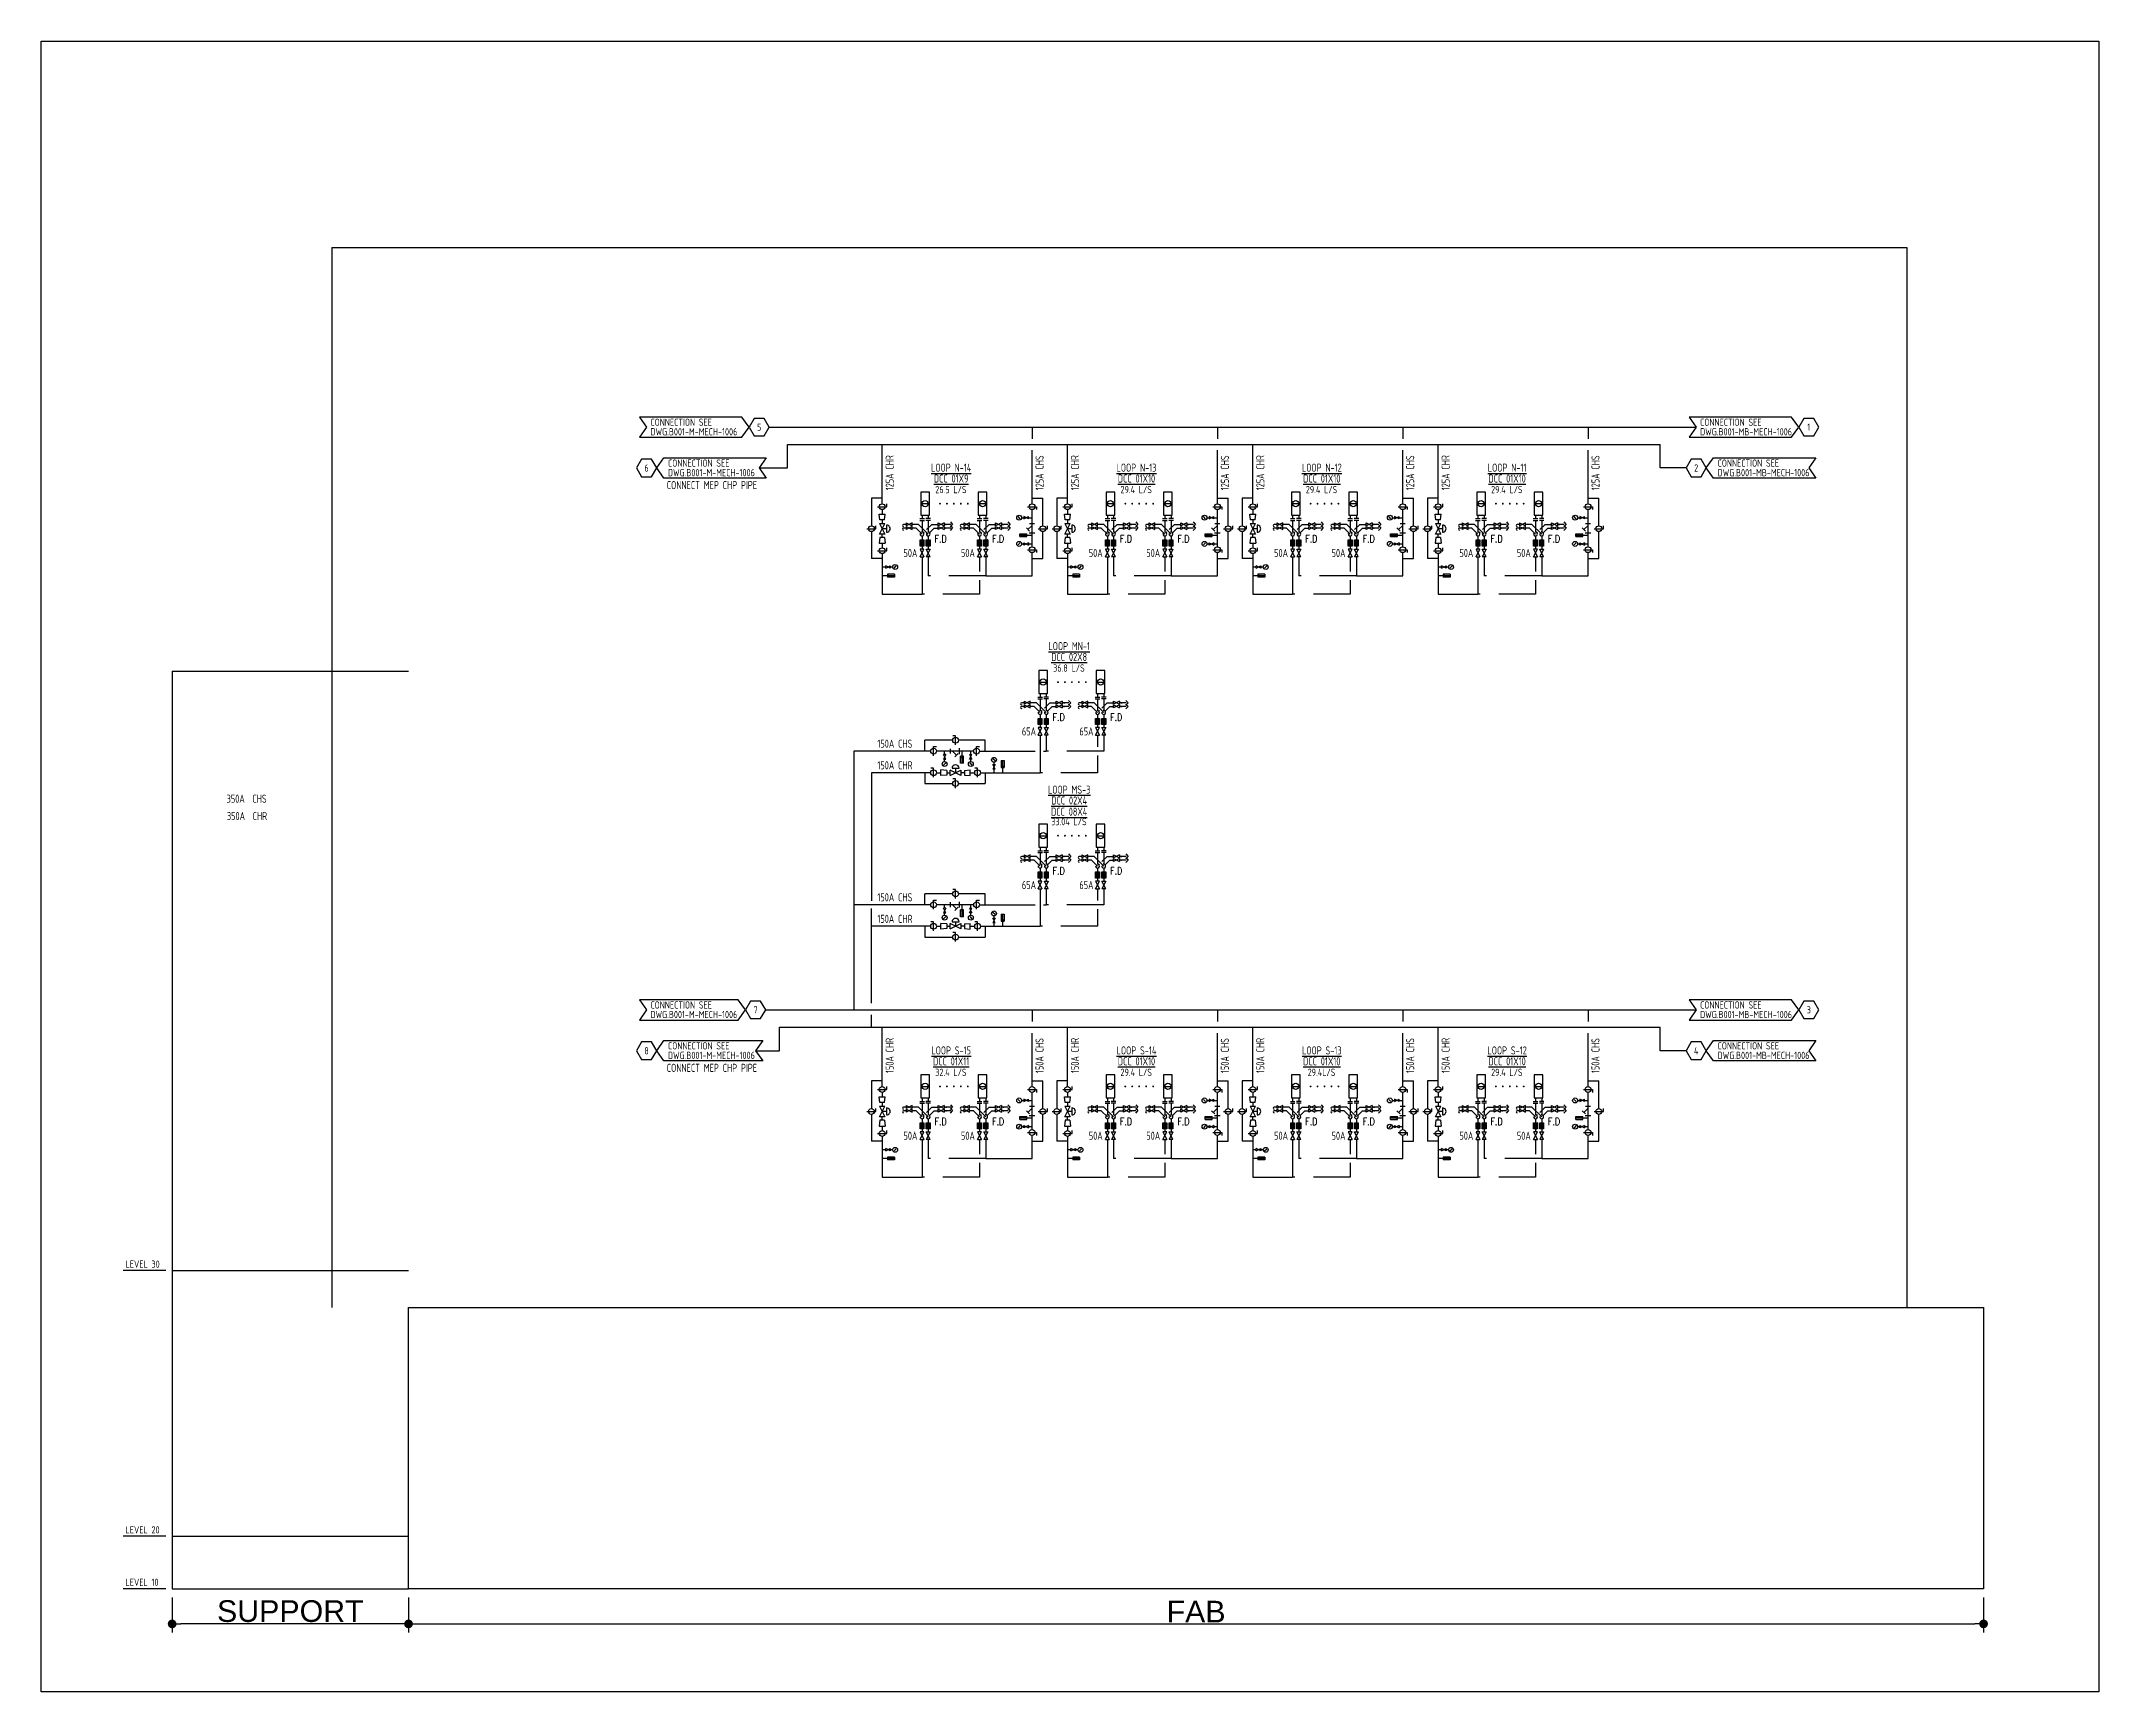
# Model space of a CAD drawing. Extents: x 38046 to 42076, y 84937 to 85507.
# Drawn here: x 41366 to 42076, y 84937 to 85507 of the extents above.
import ezdxf
from ezdxf.enums import TextEntityAlignment as Align

# ---------------------------------------------------------------- set-up
doc = ezdxf.new("R2010")
doc.units = 0
doc.header["$LTSCALE"] = 10
doc.linetypes.add('HIDDEN', pattern=[9.525, 6.35, -3.175])
doc.linetypes.add('HIDDEN2', pattern=[0.1875, 0.125, -0.0625])
for name, color, linetype in [('A-DETL-01', 1, 'Continuous'), ('M-CEQPM-DCC', 110, 'Continuous'), ('M-CEQPM-TEXT', 3, 'Continuous'), ('M-CPIPE-TEXT', 3, 'Continuous'), ('M-CPIPE-VAVE', 2, 'Continuous'), ('M-CWTR-PIPE', 130, 'Continuous'), ('M-HVAC-CMAH', 3, 'Continuous'), ('M-PIPE-CHWR20', 110, 'Continuous'), ('M-PIPE-CHWS12', 130, 'Continuous'), ('txt', 2, 'Continuous'), ('U-PCW-VALVE', 2, 'Continuous')]:
    doc.layers.add(name, color=color, linetype=linetype)
doc.styles.add('AA-TXT', font='isocp.shx', dxfattribs={"bigfont": 'chineset.shx'})
doc.styles.add('STDTEXT', font='simplex.shx', dxfattribs={"bigfont": 'china.shx'})
doc.dimstyles.new('10-dim', dxfattribs={"dimscale": 10, "dimtxt": 0.25, "dimasz": 0.1, "dimexe": 0.1, "dimexo": 0.1, "dimgap": 0.05, "dimtad": 1, "dimdec": 0, "dimlfac": 100, "dimdsep": 46, "dimtxsty": 'AA-TXT', "dimblk": 'DOT', "dimcen": 2, "dimclrd": 256, "dimclre": 256, "dimclrt": 256, "dimazin": 0, "dimtfac": 1, "dimtdec": 0, "dimtix": 1, "dimtmove": 2, "dimatfit": 3, "dimldrblk": 'CIR', "dimfxl": 1, "dimtvp": 1, "dimtolj": 1, "dimtzin": 0, "dimarcsym": 0})

msp = doc.modelspace()

# ---------------------------------------------------------------- texts
at = {"layer": 'DEFPOINTS', "style": 'AA-TXT', "width": 0.8}
for s, p in [('26.5 L/S', (41679.82, 85352.176)), ('29.4 L/S', (41743.832, 85352.176)), ('29.4 L/S', (41807.844, 85352.176)), ('29.4 L/S', (41871.857, 85352.176)), ('36.8 L/S', (41720.586, 85290.511)), ('33.04 L/S', (41720.586, 85237.429)), ('32.4 L/S', (41679.82, 85150.789)), ('29.4 L/S', (41743.832, 85150.789)), ('29.4L/S', (41807.844, 85150.789)), ('29.4 L/S', (41871.857, 85150.789))]:
    msp.add_text(s, height=2.5, dxfattribs=at).set_placement(p, align=Align.MIDDLE)
at = {"layer": 'M-CEQPM-TEXT', "style": 'AA-TXT', "width": 0.8}
for s, p in [('%%ULOOP N-14', (41679.92, 85359.747)), ('%%ULOOP N-13', (41743.932, 85359.747)), ('%%ULOOP N-12', (41807.944, 85359.747)), ('%%ULOOP N-11', (41871.957, 85359.747)), ('%%UDCC 01X9', (41679.92, 85355.997)), ('%%UDCC 01X10', (41743.932, 85355.997)), ('%%UDCC 01X10', (41807.944, 85355.997)), ('%%UDCC 01X10', (41871.957, 85355.997)), ('%%ULOOP MN-1', (41720.686, 85298.082)), ('%%UDCC 02X8', (41720.686, 85294.332)), ('%%ULOOP MS-3', (41720.686, 85248.482)), ('%%UDCC 02X4', (41720.686, 85244.732)), ('%%UDCC 08X4', (41720.686, 85240.853)), ('%%ULOOP S-15', (41679.92, 85158.36)), ('%%ULOOP S-14', (41743.932, 85158.36)), ('%%ULOOP S-13', (41807.944, 85158.36)), ('%%ULOOP S-12', (41871.957, 85158.36)), ('%%UDCC 01X11', (41679.92, 85154.61)), ('%%UDCC 01X10', (41743.932, 85154.61)), ('%%UDCC 01X10', (41807.944, 85154.61)), ('%%UDCC 01X10', (41871.957, 85154.61))]:
    msp.add_text(s, height=2.8, dxfattribs=at).set_placement(p, align=Align.MIDDLE)
for s, p in [('LEVEL 30', (41394.704, 85083.26)), ('LEVEL 20', (41394.704, 84991.42)), ('LEVEL 10', (41394.704, 84973.31))]:
    msp.add_text(s, height=2.5, dxfattribs=at).set_placement(p)
at = {"layer": 'M-CPIPE-TEXT', "color": 4, "style": 'AA-TXT', "width": 0.8}
for s, p in [('CONNECTION SEE', (41576.039, 85374.199)), ('DWG.B001-M-MECH-1006', (41576.039, 85370.899)), ('CONNECTION SEE', (41938.611, 85374.199)), ('DWG.B001-MB-MECH-1006', (41938.611, 85370.899)), ('CONNECTION SEE', (41582.086, 85360.078)), ('DWG.B001-M-MECH-1006', (41582.086, 85356.778)), ('CONNECTION SEE', (41944.657, 85360.078)), ('DWG.B001-MB-MECH-1006', (41944.657, 85356.778)), ('CONNECTION SEE', (41576.039, 85172.813)), ('CONNECTION SEE', (41938.611, 85172.813)), ('DWG.B001-M-MECH-1006', (41576.039, 85169.513)), ('DWG.B001-MB-MECH-1006', (41938.611, 85169.513)), ('CONNECTION SEE', (41582.086, 85158.691)), ('CONNECTION SEE', (41944.657, 85158.691)), ('DWG.B001-M-MECH-1006', (41582.086, 85155.391)), ('DWG.B001-MB-MECH-1006', (41944.657, 85155.391))]:
    msp.add_text(s, height=2.5, dxfattribs=at).set_placement(p)
for s, p in [('5', (41613.589, 85373.753)), ('1', (41976.161, 85373.753)), ('6', (41574.69, 85359.631)), ('2', (41937.262, 85359.631)), ('7', (41612.344, 85172.366)), ('3', (41976.161, 85172.366)), ('8', (41574.69, 85158.245)), ('4', (41937.262, 85158.245))]:
    msp.add_text(s, height=2.5, dxfattribs=at).set_placement(p, align=Align.MIDDLE)
at = {"layer": 'M-CPIPE-TEXT', "style": 'AA-TXT', "width": 0.8}
for s, p in [('125A CHR', (41658.672, 85351.92)), ('125A CHS', (41710.441, 85351.92)), ('125A CHR', (41722.684, 85351.92)), ('125A CHS', (41774.453, 85351.92)), ('125A CHR', (41786.696, 85351.92)), ('125A CHS', (41838.465, 85351.92)), ('125A CHR', (41850.708, 85351.92)), ('125A CHS', (41902.478, 85351.92)), ('150A CHR', (41658.662, 85150.533)), ('150A CHS', (41710.431, 85150.533)), ('150A CHR', (41722.674, 85150.533)), ('150A CHS', (41774.443, 85150.533)), ('150A CHR', (41786.686, 85150.533)), ('150A CHS', (41838.455, 85150.533)), ('150A CHR', (41850.698, 85150.533)), ('150A CHS', (41902.468, 85150.533))]:
    msp.add_text(s, height=2.8, rotation=90, dxfattribs=at).set_placement(p, align=Align.MIDDLE_LEFT)
at = {"layer": 'M-CPIPE-TEXT', "width": 0.8}
for s, height, style, p in [('CONNECT MEP CHP PIPE', 2.8, 'AA-TXT', (41581.674, 85352.318)), ('F.D', 2.5, 'STDTEXT', (41674.179, 85333.931)), ('F.D', 2.5, 'STDTEXT', (41694.034, 85333.931)), ('F.D', 2.5, 'STDTEXT', (41738.191, 85333.931)), ('F.D', 2.5, 'STDTEXT', (41758.046, 85333.931)), ('F.D', 2.5, 'STDTEXT', (41802.204, 85333.931)), ('F.D', 2.5, 'STDTEXT', (41822.059, 85333.931)), ('F.D', 2.5, 'STDTEXT', (41866.216, 85333.931)), ('F.D', 2.5, 'STDTEXT', (41886.071, 85333.931)), ('50A', 2.8, 'AA-TXT', (41663.44, 85328.853)), ('50A', 2.8, 'AA-TXT', (41683.295, 85328.853)), ('50A', 2.8, 'AA-TXT', (41727.452, 85328.853)), ('50A', 2.8, 'AA-TXT', (41747.307, 85328.853)), ('50A', 2.8, 'AA-TXT', (41791.465, 85328.853)), ('50A', 2.8, 'AA-TXT', (41811.319, 85328.853)), ('50A', 2.8, 'AA-TXT', (41855.477, 85328.853)), ('50A', 2.8, 'AA-TXT', (41875.332, 85328.853)), ('F.D', 2.5, 'STDTEXT', (41714.945, 85272.266)), ('F.D', 2.5, 'STDTEXT', (41734.8, 85272.266)), ('65A', 2.8, 'AA-TXT', (41704.34, 85267.188)), ('65A', 2.8, 'AA-TXT', (41724.195, 85267.188)), ('350A  CHS', 2.8, 'AA-TXT', (41429.635, 85243.94)), ('350A  CHR', 2.8, 'AA-TXT', (41429.724, 85237.94)), ('65A', 2.8, 'AA-TXT', (41704.34, 85214.107)), ('F.D', 2.5, 'STDTEXT', (41714.945, 85219.185)), ('65A', 2.8, 'AA-TXT', (41724.195, 85214.107)), ('F.D', 2.5, 'STDTEXT', (41734.8, 85219.185)), ('CONNECT MEP CHP PIPE', 2.8, 'AA-TXT', (41581.674, 85150.931)), ('50A', 2.8, 'AA-TXT', (41663.44, 85127.467)), ('F.D', 2.5, 'STDTEXT', (41674.179, 85132.544)), ('50A', 2.8, 'AA-TXT', (41683.295, 85127.467)), ('F.D', 2.5, 'STDTEXT', (41694.034, 85132.544)), ('50A', 2.8, 'AA-TXT', (41727.452, 85127.467)), ('F.D', 2.5, 'STDTEXT', (41738.191, 85132.544)), ('50A', 2.8, 'AA-TXT', (41747.307, 85127.467)), ('F.D', 2.5, 'STDTEXT', (41758.046, 85132.544)), ('50A', 2.8, 'AA-TXT', (41791.465, 85127.467)), ('F.D', 2.5, 'STDTEXT', (41802.204, 85132.544)), ('50A', 2.8, 'AA-TXT', (41811.319, 85127.467)), ('F.D', 2.5, 'STDTEXT', (41822.059, 85132.544)), ('50A', 2.8, 'AA-TXT', (41855.477, 85127.467)), ('F.D', 2.5, 'STDTEXT', (41866.216, 85132.544)), ('50A', 2.8, 'AA-TXT', (41875.332, 85127.467)), ('F.D', 2.5, 'STDTEXT', (41886.071, 85132.544))]:
    msp.add_text(s, height=height, dxfattribs=dict(at, style=style)).set_placement(p)
at = {"layer": 'M-CPIPE-TEXT', "style": 'AA-TXT', "width": 0.8}
for s, p in [('150A CHS', (41654.416, 85264.364)), ('150A CHR', (41654.416, 85256.907)), ('150A CHS', (41654.416, 85211.283)), ('150A CHR', (41654.416, 85203.826))]:
    msp.add_text(s, height=2.8, dxfattribs=at).set_placement(p, align=Align.MIDDLE_LEFT)

# ---------------------------------------------------------------- blocks, each defined once
blk = doc.blocks.new('DIM3')
blk.add_solid([(40, -7), (40, 7), (0, 0)])
blk = doc.blocks.new('DCC PIPE')
at = {"layer": 'U-PCW-VALVE'}
h = blk.add_hatch(dxfattribs=at)
h.set_pattern_fill('ANSI37', color=256, scale=2.66144, angle=90, style=0)
h.set_pattern_definition([(135, (188.80367, -130.49455), (-0.2352403, -0.2352403), []), (225, (188.80367, -130.49455), (0.2352403, -0.2352403), [])])
h.paths.add_polyline_path([(-0.67, 3.67), (-0.67, 5.8), (0.67, 5.8), (0.67, 3.67)])
h = blk.add_hatch(dxfattribs=at)
h.set_pattern_fill('ANSI37', color=256, scale=2.66144, angle=90, style=0)
h.set_pattern_definition([(135, (190.9487, -130.49455), (-0.2352403, -0.2352403), []), (225, (190.9487, -130.49455), (0.2352403, -0.2352403), [])])
h.paths.add_polyline_path([(1.48, 3.67), (1.48, 5.8), (2.81, 5.8), (2.81, 3.67)])
h = blk.add_hatch(dxfattribs=at)
h.set_pattern_fill('ANSI37', color=256, scale=2.66144, angle=90, style=0)
h.set_pattern_definition([(135, (208.65864, -130.49455), (-0.2352403, -0.2352403), []), (225, (208.65864, -130.49455), (0.2352403, -0.2352403), [])])
h.paths.add_polyline_path([(19.19, 3.67), (19.19, 5.8), (20.52, 5.8), (20.52, 3.67)])
h = blk.add_hatch(dxfattribs=at)
h.set_pattern_fill('ANSI37', color=256, scale=2.66144, angle=90, style=0)
h.set_pattern_definition([(135, (210.80367, -130.49455), (-0.2352403, -0.2352403), []), (225, (210.80367, -130.49455), (0.2352403, -0.2352403), [])])
h.paths.add_polyline_path([(21.33, 3.67), (21.33, 5.8), (22.67, 5.8), (22.67, 3.67)])
at = {"layer": 'M-CEQPM-DCC'}
for p, q in [((0, 14.35), (0, 13.17)), ((2.15, 14.35), (2.15, 13.17)), ((19.85, 14.35), (19.85, 13.17)), ((22, 14.35), (22, 13.17)), ((-0.8, 13.17), (0.8, 13.17)), ((2.95, 13.17), (1.35, 13.17)), ((19.05, 13.17), (20.65, 13.17)), ((22.8, 13.17), (21.2, 13.17))]:
    blk.add_line(p, q, dxfattribs=at)
for points in [[(2.57, 14.35), (2.57, 22.35), (-0.43, 22.35), (-0.43, 14.35)], [(22.43, 14.35), (22.43, 22.35), (19.43, 22.35), (19.43, 14.35)]]:
    blk.add_lwpolyline(points, close=True, dxfattribs=at)
at = {"layer": 'M-CPIPE-VAVE'}
for p, q in [((-5.47, 11.18), (-6.35, 11.18)), ((-5.47, 9.92), (-6.35, 9.92)), ((-3.4, 11.7), (-5.47, 10.66)), ((-5.47, 11.7), (-3.4, 10.66)), ((-5.47, 11.7), (-5.47, 10.66)), ((-3.4, 10.44), (-5.47, 9.41)), ((-5.47, 10.44), (-3.4, 9.41)), ((-5.47, 10.44), (-5.47, 9.41)), ((-3.4, 10.66), (-3.4, 11.7)), ((-1.19, 11.18), (-3.4, 11.18)), ((-3.4, 9.41), (-3.4, 10.44)), ((-2.08, 9.92), (-3.4, 9.92)), ((0, 7.84), (-2.08, 9.92)), ((2.15, 7.84), (-1.19, 11.18)), ((0.47, 8.31), (0.74, 8.58)), ((1.53, 9.37), (3.34, 11.18)), ((2.62, 8.31), (4.23, 9.92)), ((3.34, 11.18), (5.55, 11.18)), ((4.23, 9.92), (5.55, 9.92)), ((5.55, 10.66), (5.55, 11.7)), ((7.62, 11.7), (5.55, 10.66)), ((5.55, 11.7), (7.62, 10.66)), ((5.55, 9.41), (5.55, 10.44)), ((7.62, 10.44), (5.55, 9.41)), ((5.55, 10.44), (7.62, 9.41)), ((7.62, 11.7), (7.62, 10.66)), ((9.89, 11.18), (7.62, 11.18)), ((7.62, 10.44), (7.62, 9.41)), ((9.89, 9.92), (7.62, 9.92)), ((9.81, 12.03), (10.58, 11.18)), ((9.81, 10.33), (10.58, 11.18)), ((9.81, 10.77), (10.58, 9.92)), ((9.81, 9.07), (10.58, 9.92)), ((14.38, 11.18), (13.5, 11.18)), ((14.38, 9.92), (13.5, 9.92)), ((16.45, 11.7), (14.38, 10.66)), ((14.38, 11.7), (16.45, 10.66)), ((14.38, 11.7), (14.38, 10.66)), ((16.45, 10.44), (14.38, 9.41)), ((14.38, 10.44), (16.45, 9.41)), ((14.38, 10.44), (14.38, 9.41)), ((16.45, 10.66), (16.45, 11.7)), ((18.66, 11.18), (16.45, 11.18)), ((16.45, 9.41), (16.45, 10.44)), ((17.77, 9.92), (16.45, 9.92)), ((19.85, 7.84), (17.77, 9.92)), ((22, 7.84), (18.66, 11.18)), ((20.33, 8.31), (20.59, 8.58)), ((21.38, 9.37), (23.19, 11.18)), ((22.47, 8.31), (24.08, 9.92)), ((23.19, 11.18), (25.4, 11.18)), ((24.08, 9.92), (25.4, 9.92)), ((25.4, 10.66), (25.4, 11.7)), ((27.47, 11.7), (25.4, 10.66)), ((25.4, 11.7), (27.47, 10.66)), ((25.4, 9.41), (25.4, 10.44)), ((27.47, 10.44), (25.4, 9.41)), ((25.4, 10.44), (27.47, 9.41)), ((27.47, 11.7), (27.47, 10.66)), ((29.74, 11.18), (27.47, 11.18)), ((27.47, 10.44), (27.47, 9.41)), ((29.74, 9.92), (27.47, 9.92)), ((29.67, 12.03), (30.44, 11.18)), ((29.67, 10.33), (30.44, 11.18)), ((29.67, 10.77), (30.44, 9.92)), ((29.67, 9.07), (30.44, 9.92))]:
    blk.add_line(p, q, dxfattribs=at)
for centre in [(-6.35, 10.83), (-6.35, 9.57), (13.5, 10.83), (13.5, 9.57)]:
    blk.add_arc(centre, 0.35, 90, 270, dxfattribs=at)
at = {"layer": 'M-CWTR-PIPE'}
for p, q in [((0, 12.53), (0, 8.51)), ((0, 7.18), (0, 5.8)), ((2.15, 12.53), (2.15, 8.51)), ((2.15, 7.18), (2.15, 5.8)), ((19.85, 12.53), (19.85, 8.51)), ((19.85, 7.18), (19.85, 5.8)), ((22, 12.53), (22, 8.51)), ((22, 7.18), (22, 5.8)), ((0, 3.67), (0, 2.67)), ((2.15, 3.67), (2.15, 2.67)), ((19.85, 3.67), (19.85, 2.67)), ((22, 3.67), (22, 2.67))]:
    blk.add_line(p, q, dxfattribs=at)
for centre in [(0, 7.84), (2.15, 7.84), (19.85, 7.84), (22, 7.84)]:
    blk.add_arc(centre, 0.667, 167.32186, 102.67814, dxfattribs=at)
at = {"layer": 'M-HVAC-CMAH'}
for p, q in [((0.18, 18.35), (1.96, 18.35)), ((20.04, 18.35), (21.82, 18.35))]:
    blk.add_line(p, q, dxfattribs=at)
at = {"layer": 'M-HVAC-CMAH', "const_width": 0.32}
for points in [[(6.36, 18.34, 1), (6.04, 18.34, 1)], [(8.76, 18.34, 1), (8.44, 18.34, 1)], [(11.16, 18.34, 1), (10.84, 18.34, 1)], [(13.56, 18.34, 1), (13.24, 18.34, 1)], [(15.96, 18.34, 1), (15.64, 18.34, 1)]]:
    blk.add_lwpolyline(points, format="xyb", close=True, dxfattribs=at)
at = {"layer": 'M-HVAC-CMAH'}
for centre in [(1.07, 18.35), (20.93, 18.35)]:
    blk.add_circle(centre, 1.07, dxfattribs=at)
at = {"layer": 'U-PCW-VALVE'}
for p, q in [((-0.8, 12.53), (0.8, 12.53)), ((2.95, 12.53), (1.35, 12.53)), ((19.05, 12.53), (20.65, 12.53)), ((22.8, 12.53), (21.2, 12.53)), ((-0.67, 5.8), (0.67, 5.8)), ((-0.67, 3.67), (-0.67, 5.8)), ((0.67, 3.67), (-0.67, 3.67)), ((0.67, 2.67), (-0.67, 2.67)), ((-0.67, 0), (0.67, 2.67)), ((-0.67, 2.67), (0.67, 0)), ((-0.67, 0), (0.67, 0)), ((0.67, 5.8), (0.67, 3.67)), ((1.48, 5.8), (2.81, 5.8)), ((1.48, 3.67), (1.48, 5.8)), ((2.81, 3.67), (1.48, 3.67)), ((1.48, 2.67), (2.81, 2.67)), ((2.81, 2.67), (1.48, 0)), ((2.81, 0), (1.48, 2.67)), ((2.81, 0), (1.48, 0)), ((2.81, 5.8), (2.81, 3.67)), ((19.19, 5.8), (20.52, 5.8)), ((19.19, 3.67), (19.19, 5.8)), ((20.52, 3.67), (19.19, 3.67)), ((20.52, 2.67), (19.19, 2.67)), ((19.19, 2.67), (20.52, 0)), ((19.19, 0), (20.52, 2.67)), ((19.19, 0), (20.52, 0)), ((20.52, 5.8), (20.52, 3.67)), ((21.33, 5.8), (22.67, 5.8)), ((21.33, 3.67), (21.33, 5.8)), ((22.67, 3.67), (21.33, 3.67)), ((21.33, 2.67), (22.67, 2.67)), ((22.67, 0), (21.33, 2.67)), ((22.67, 2.67), (21.33, 0)), ((22.67, 0), (21.33, 0)), ((22.67, 5.8), (22.67, 3.67))]:
    blk.add_line(p, q, dxfattribs=at)
at = {"layer": 'M-CPIPE-VAVE', "linetype": 'HIDDEN2', "xscale": -0.04545454545450411, "yscale": 0.04545454545450411, "zscale": 0.045454545454545}
for p in [(9.89, 11.18), (9.89, 9.92), (29.74, 11.18), (29.74, 9.92)]:
    blk.add_blockref('DIM3', p, dxfattribs=at)
blk = doc.blocks.new('_DOT')
at = {"color": 0, "linetype": 'ByBlock'}
blk.add_line((-0.5, 0), (-1, 0), dxfattribs=at)
at = {"color": 0, "linetype": 'ByBlock', "const_width": 0.5}
blk.add_lwpolyline([(-0.25, 0, 1), (0.25, 0, 1)], format="xyb", close=True, dxfattribs=at)
blk = doc.blocks.new('*D20')
at = {"layer": 'DEFPOINTS', "color": 0, "transparency": 16777216}
for p in [(41492.47, 84972.34), (42036.53, 84972.34), (42036.53, 84960.17)]:
    blk.add_point(p, dxfattribs=at)
at = {"layer": 'txt', "lineweight": -2, "transparency": 16777216}
for p, q in [((41492.47, 84969.34), (41492.47, 84957.17)), ((42036.53, 84969.34), (42036.53, 84957.17)), ((41495.47, 84960.17), (42033.53, 84960.17))]:
    blk.add_line(p, q, dxfattribs=at)
at = {"layer": 'txt', "lineweight": -2, "transparency": 16777216, "xscale": 3, "yscale": 3, "zscale": 3, "rotation": 180}
blk.add_blockref('_DOT', (41492.47, 84960.17), dxfattribs=at)
at = {"layer": 'txt', "lineweight": -2, "transparency": 16777216, "xscale": 3, "yscale": 3, "zscale": 3}
blk.add_blockref('_DOT', (42036.53, 84960.17), dxfattribs=at)
at = {"layer": 'txt', "transparency": 16777216, "insert": (41764.5, 84964.42), "char_height": 7.5, "attachment_point": 5, "style": 'AA-TXT'}
blk.add_mtext('\\A1;{\\fArial|b0|i0|c0|p34;FAB', dxfattribs=at)
blk = doc.blocks.new('CIR')
at = {"color": 0}
blk.add_line((1, 0), (-1, 0), dxfattribs=at)
at = {"color": 3}
blk.add_circle((0, 0), 0.5, dxfattribs=at)
blk = doc.blocks.new('*D21')
at = {"layer": 'DEFPOINTS', "color": 0, "transparency": 16777216}
for p in [(41410.81, 84972.34), (41492.47, 84972.34), (41410.81, 84960.17)]:
    blk.add_point(p, dxfattribs=at)
at = {"layer": 'txt', "lineweight": -2, "transparency": 16777216}
for p, q in [((41410.81, 84969.34), (41410.81, 84957.17)), ((41492.47, 84969.34), (41492.47, 84957.17)), ((41489.47, 84960.17), (41413.81, 84960.17))]:
    blk.add_line(p, q, dxfattribs=at)
at = {"layer": 'txt', "lineweight": -2, "transparency": 16777216, "xscale": 3, "yscale": 3, "zscale": 3, "rotation": 180}
blk.add_blockref('_DOT', (41410.81, 84960.17), dxfattribs=at)
at = {"layer": 'txt', "lineweight": -2, "transparency": 16777216, "xscale": 3, "yscale": 3, "zscale": 3}
blk.add_blockref('_DOT', (41492.47, 84960.17), dxfattribs=at)
at = {"layer": 'txt', "transparency": 16777216, "insert": (41451.64, 84964.55), "char_height": 7.5, "attachment_point": 5, "style": 'AA-TXT'}
blk.add_mtext('\\A1;{\\fArial|b0|i0|c0|p34;SUPPORT}', dxfattribs=at)

# ---------------------------------------------------------------- dimensions: what is measured, and where the dimension line sits
at = {"layer": 'txt'}
dim = msp.add_linear_dim(base=(41410.814, 84960.167), p1=(41492.47, 84972.344), p2=(41410.814, 84972.344), angle=180, text='{\\fArial|b0|i0|c0|p34;SUPPORT}', dimstyle='10-dim', override={"dimtxt": 0.75, "dimasz": 0.3, "dimexe": 0.3, "dimexo": 0.3}, dxfattribs=at)
dim.commit()
dim.dimension.update_dxf_attribs({"geometry": '*D21', "text_midpoint": (41451.642, 84964.547)})
dim = msp.add_linear_dim(base=(42036.525, 84960.167), p1=(41492.47, 84972.344), p2=(42036.525, 84972.344), text='{\\fArial|b0|i0|c0|p34;FAB', dimstyle='10-dim', override={"dimtxt": 0.75, "dimasz": 0.3, "dimexe": 0.3, "dimexo": 0.3}, dxfattribs=at)
dim.commit()
dim.dimension.update_dxf_attribs({"geometry": '*D20', "text_midpoint": (41764.498, 84964.417)})

# ---------------------------------------------------------------- linework, layer by layer
at = {"layer": 'A-DETL-01', "linetype": 'Continuous'}
for p, q in [((41465.992, 85435.824), (41465.992, 85069.469)), ((41465.992, 85435.824), (42010.047, 85435.824)), ((42010.047, 85435.824), (42010.047, 85069.469)), ((41410.814, 85289.407), (41410.814, 84972.344)), ((41410.814, 85289.407), (41492.47, 85289.407)), ((41410.814, 85082.294), (41492.47, 85082.294)), ((41410.814, 84990.453), (41492.47, 84990.453)), ((41410.814, 84972.344), (41492.47, 84972.344))]:
    msp.add_line(p, q, dxfattribs=at)
msp.add_lwpolyline([(42036.525, 85069.469), (42036.525, 84972.344), (41492.47, 84972.344), (41492.47, 85069.469), (42036.525, 85069.469)], dxfattribs=at)
at = {"layer": 'DEFPOINTS', "color": 1}
msp.add_lwpolyline([(41365.567, 85507.146), (42076.347, 85507.146), (42076.347, 84936.686), (41365.567, 84936.686)], close=True, dxfattribs=at)
at = {"layer": 'M-CEQPM-TEXT'}
for p, q in [((41408.683, 85082.294), (41393.841, 85082.294)), ((41408.683, 84990.453), (41393.841, 84990.453)), ((41408.683, 84972.344), (41393.841, 84972.344))]:
    msp.add_line(p, q, dxfattribs=at)
at = {"layer": 'M-CPIPE-TEXT', "color": 4}
for points in [[(41610.089, 85373.753), (41607.589, 85377.253), (41572.221, 85377.253), (41574.721, 85373.753), (41572.221, 85370.253), (41607.589, 85370.253), (41610.089, 85373.753)], [(41972.661, 85373.753), (41970.161, 85377.253), (41934.793, 85377.253), (41937.293, 85373.753), (41934.793, 85370.253), (41970.161, 85370.253), (41972.661, 85373.753)], [(41578.19, 85359.631), (41580.69, 85363.131), (41616.058, 85363.131), (41613.558, 85359.631), (41616.058, 85356.131), (41580.69, 85356.131), (41578.19, 85359.631)], [(41940.762, 85359.631), (41943.262, 85363.131), (41978.63, 85363.131), (41976.13, 85359.631), (41978.63, 85356.131), (41943.262, 85356.131), (41940.762, 85359.631)], [(41608.844, 85172.366), (41606.344, 85175.866), (41572.221, 85175.866), (41574.721, 85172.366), (41572.221, 85168.866), (41606.344, 85168.866), (41608.844, 85172.366)], [(41972.661, 85172.366), (41970.161, 85175.866), (41934.793, 85175.866), (41937.293, 85172.366), (41934.793, 85168.866), (41970.161, 85168.866), (41972.661, 85172.366)], [(41578.19, 85158.245), (41580.69, 85161.745), (41614.813, 85161.745), (41612.313, 85158.245), (41614.813, 85154.745), (41580.69, 85154.745), (41578.19, 85158.245)], [(41940.762, 85158.245), (41943.262, 85161.745), (41978.63, 85161.745), (41976.13, 85158.245), (41978.63, 85154.745), (41943.262, 85154.745), (41940.762, 85158.245)]]:
    msp.add_lwpolyline(points, dxfattribs=at)
for points in [[(41610.089, 85373.753), (41611.839, 85370.721), (41615.339, 85370.721), (41617.089, 85373.753), (41615.339, 85376.784), (41611.839, 85376.784)], [(41972.661, 85373.753), (41974.411, 85370.721), (41977.911, 85370.721), (41979.661, 85373.753), (41977.911, 85376.784), (41974.411, 85376.784)], [(41571.19, 85359.631), (41572.94, 85356.6), (41576.44, 85356.6), (41578.19, 85359.631), (41576.44, 85362.663), (41572.94, 85362.663)], [(41933.762, 85359.631), (41935.512, 85356.6), (41939.012, 85356.6), (41940.762, 85359.631), (41939.012, 85362.663), (41935.512, 85362.663)], [(41608.844, 85172.366), (41610.594, 85169.335), (41614.094, 85169.335), (41615.844, 85172.366), (41614.094, 85175.397), (41610.594, 85175.397)], [(41972.661, 85172.366), (41974.411, 85169.335), (41977.911, 85169.335), (41979.661, 85172.366), (41977.911, 85175.397), (41974.411, 85175.397)], [(41571.19, 85158.245), (41572.94, 85155.214), (41576.44, 85155.214), (41578.19, 85158.245), (41576.44, 85161.276), (41572.94, 85161.276)], [(41933.762, 85158.245), (41935.512, 85155.214), (41939.012, 85155.214), (41940.762, 85158.245), (41939.012, 85161.276), (41935.512, 85161.276)]]:
    msp.add_lwpolyline(points, close=True, dxfattribs=at)
at = {"layer": 'M-CWTR-PIPE'}
for p, q in [((41707.856, 85373.753), (41707.856, 85369.753)), ((41771.868, 85373.753), (41771.868, 85369.753)), ((41835.88, 85373.753), (41835.88, 85369.753)), ((41899.893, 85373.753), (41899.893, 85369.753)), ((41707.856, 85347.253), (41707.856, 85365.753)), ((41771.868, 85347.253), (41771.868, 85365.753)), ((41835.88, 85347.253), (41835.88, 85365.753)), ((41899.893, 85347.253), (41899.893, 85365.753)), ((41707.856, 85349.253), (41711.584, 85349.253)), ((41707.856, 85332.398), (41707.856, 85345.253)), ((41711.584, 85339.653), (41711.584, 85349.253)), ((41771.868, 85349.253), (41775.596, 85349.253)), ((41771.868, 85332.398), (41771.868, 85345.253)), ((41775.596, 85339.653), (41775.596, 85349.253)), ((41835.88, 85349.253), (41839.609, 85349.253)), ((41835.88, 85332.398), (41835.88, 85345.253)), ((41839.609, 85339.653), (41839.609, 85349.253)), ((41899.893, 85349.253), (41903.621, 85349.253)), ((41899.893, 85332.398), (41899.893, 85345.253)), ((41903.621, 85339.653), (41903.621, 85349.253)), ((41711.584, 85328.398), (41711.584, 85337.653)), ((41775.596, 85328.398), (41775.596, 85337.653)), ((41839.609, 85328.398), (41839.609, 85337.653)), ((41903.621, 85328.398), (41903.621, 85337.653)), ((41707.856, 85322.398), (41707.856, 85330.398)), ((41771.868, 85322.398), (41771.868, 85330.398)), ((41835.88, 85322.398), (41835.88, 85330.398)), ((41899.893, 85322.398), (41899.893, 85330.398)), ((41671.992, 85328.963), (41671.992, 85322.398)), ((41691.847, 85328.963), (41691.847, 85322.398)), ((41691.847, 85322.398), (41707.856, 85322.398)), ((41707.856, 85328.398), (41711.584, 85328.398)), ((41736.004, 85328.963), (41736.004, 85322.398)), ((41755.859, 85328.963), (41755.859, 85322.398)), ((41755.859, 85322.398), (41771.868, 85322.398)), ((41771.868, 85328.398), (41775.596, 85328.398)), ((41800.016, 85328.963), (41800.016, 85322.398)), ((41819.871, 85328.963), (41819.871, 85322.398)), ((41819.871, 85322.398), (41835.88, 85322.398)), ((41835.88, 85328.398), (41839.609, 85328.398)), ((41864.029, 85328.963), (41864.029, 85322.398)), ((41883.883, 85328.963), (41883.883, 85322.398)), ((41883.883, 85322.398), (41899.893, 85322.398)), ((41899.893, 85328.398), (41903.621, 85328.398)), ((41670.843, 85261.789), (41670.843, 85265.518)), ((41680.443, 85265.518), (41670.843, 85265.518)), ((41691.698, 85265.518), (41682.443, 85265.518)), ((41691.698, 85261.789), (41691.698, 85265.518)), ((41712.758, 85267.298), (41712.758, 85261.789)), ((41732.613, 85267.298), (41732.613, 85261.789)), ((41672.843, 85261.789), (41646.343, 85261.789)), ((41687.698, 85261.789), (41674.843, 85261.789)), ((41689.698, 85261.789), (41708.889, 85261.789)), ((41711.8, 85261.789), (41712.758, 85261.789)), ((41672.843, 85208.708), (41646.343, 85208.708)), ((41670.843, 85208.708), (41670.843, 85212.437)), ((41680.443, 85212.437), (41670.843, 85212.437)), ((41687.698, 85208.708), (41674.843, 85208.708)), ((41691.698, 85212.437), (41682.443, 85212.437)), ((41689.698, 85208.708), (41708.889, 85208.708)), ((41691.698, 85208.708), (41691.698, 85212.437)), ((41711.8, 85208.708), (41712.758, 85208.708)), ((41712.758, 85214.217), (41712.758, 85208.708)), ((41732.613, 85214.217), (41732.613, 85208.708)), ((41707.856, 85172.366), (41707.856, 85168.366)), ((41771.868, 85172.366), (41771.868, 85168.366)), ((41835.88, 85172.366), (41835.88, 85168.366)), ((41899.893, 85172.366), (41899.893, 85168.366)), ((41707.856, 85145.866), (41707.856, 85164.366)), ((41771.868, 85145.866), (41771.868, 85164.366)), ((41835.88, 85145.866), (41835.88, 85164.366)), ((41899.893, 85145.866), (41899.893, 85164.366)), ((41707.856, 85147.866), (41711.584, 85147.866)), ((41711.584, 85138.266), (41711.584, 85147.866)), ((41771.868, 85147.866), (41775.596, 85147.866)), ((41775.596, 85138.266), (41775.596, 85147.866)), ((41835.88, 85147.866), (41839.609, 85147.866)), ((41839.609, 85138.266), (41839.609, 85147.866)), ((41899.893, 85147.866), (41903.621, 85147.866)), ((41903.621, 85138.266), (41903.621, 85147.866)), ((41707.856, 85131.011), (41707.856, 85143.866)), ((41771.868, 85131.011), (41771.868, 85143.866)), ((41835.88, 85131.011), (41835.88, 85143.866)), ((41899.893, 85131.011), (41899.893, 85143.866)), ((41711.584, 85127.011), (41711.584, 85136.266)), ((41775.596, 85127.011), (41775.596, 85136.266)), ((41839.609, 85127.011), (41839.609, 85136.266)), ((41903.621, 85127.011), (41903.621, 85136.266)), ((41671.992, 85127.576), (41671.992, 85121.011)), ((41691.847, 85127.576), (41691.847, 85121.011)), ((41707.856, 85121.011), (41707.856, 85129.011)), ((41707.856, 85127.011), (41711.584, 85127.011)), ((41736.004, 85127.576), (41736.004, 85121.011)), ((41755.859, 85127.576), (41755.859, 85121.011)), ((41771.868, 85121.011), (41771.868, 85129.011)), ((41771.868, 85127.011), (41775.596, 85127.011)), ((41800.016, 85127.576), (41800.016, 85121.011)), ((41819.871, 85127.576), (41819.871, 85121.011)), ((41835.88, 85121.011), (41835.88, 85129.011)), ((41835.88, 85127.011), (41839.609, 85127.011)), ((41864.029, 85127.576), (41864.029, 85121.011)), ((41883.883, 85127.576), (41883.883, 85121.011)), ((41899.893, 85121.011), (41899.893, 85129.011)), ((41899.893, 85127.011), (41903.621, 85127.011)), ((41691.847, 85121.011), (41707.856, 85121.011)), ((41755.859, 85121.011), (41771.868, 85121.011)), ((41819.871, 85121.011), (41835.88, 85121.011)), ((41883.883, 85121.011), (41899.893, 85121.011))]:
    msp.add_line(p, q, dxfattribs=at)
at = {"layer": 'M-CWTR-PIPE', "linetype": 'HIDDEN', "ltscale": 0.2}
for p, q in [((41691.847, 85322.398), (41671.992, 85322.398)), ((41755.859, 85322.398), (41736.004, 85322.398)), ((41819.871, 85322.398), (41800.016, 85322.398)), ((41883.883, 85322.398), (41864.029, 85322.398)), ((41732.613, 85261.789), (41712.758, 85261.789)), ((41732.613, 85208.708), (41712.758, 85208.708)), ((41691.847, 85121.011), (41671.992, 85121.011)), ((41755.859, 85121.011), (41736.004, 85121.011)), ((41819.871, 85121.011), (41800.016, 85121.011)), ((41883.883, 85121.011), (41864.029, 85121.011))]:
    msp.add_line(p, q, dxfattribs=at)
at = {"layer": 'M-PIPE-CHWR20', "ltscale": 0.1}
for p, q in [((41623.427, 85367.753), (41924.773, 85367.753)), ((41623.427, 85359.631), (41623.427, 85367.753)), ((41656.086, 85347.222), (41656.086, 85367.753)), ((41720.099, 85347.222), (41720.099, 85367.753)), ((41784.111, 85347.222), (41784.111, 85367.753)), ((41848.123, 85347.222), (41848.123, 85367.753)), ((41924.773, 85359.631), (41924.773, 85367.753)), ((41613.558, 85359.631), (41623.427, 85359.631)), ((41933.762, 85359.631), (41924.773, 85359.631)), ((41652.358, 85349.253), (41652.358, 85339.653)), ((41656.086, 85349.253), (41652.358, 85349.253)), ((41655.285, 85341.705), (41655.085, 85343.708)), ((41655.085, 85343.708), (41657.088, 85343.708)), ((41656.086, 85345.253), (41656.086, 85343.708)), ((41656.888, 85341.705), (41657.088, 85343.708)), ((41716.37, 85349.253), (41716.37, 85339.653)), ((41720.099, 85349.253), (41716.37, 85349.253)), ((41719.297, 85341.705), (41719.097, 85343.708)), ((41719.097, 85343.708), (41721.101, 85343.708)), ((41720.099, 85345.253), (41720.099, 85343.708)), ((41720.9, 85341.705), (41721.101, 85343.708)), ((41780.382, 85349.253), (41780.382, 85339.653)), ((41784.111, 85349.253), (41780.382, 85349.253)), ((41783.31, 85341.705), (41783.109, 85343.708)), ((41783.109, 85343.708), (41785.113, 85343.708)), ((41784.111, 85345.253), (41784.111, 85343.708)), ((41784.912, 85341.705), (41785.113, 85343.708)), ((41844.395, 85349.253), (41844.395, 85339.653)), ((41848.123, 85349.253), (41844.395, 85349.253)), ((41847.322, 85341.705), (41847.121, 85343.708)), ((41847.121, 85343.708), (41849.125, 85343.708)), ((41848.123, 85345.253), (41848.123, 85343.708)), ((41848.925, 85341.705), (41849.125, 85343.708)), ((41652.358, 85337.653), (41652.358, 85328.398)), ((41656.888, 85341.705), (41655.285, 85341.705)), ((41656.086, 85341.705), (41656.086, 85340.505)), ((41656.086, 85335.601), (41656.086, 85336.801)), ((41716.37, 85337.653), (41716.37, 85328.398)), ((41720.9, 85341.705), (41719.297, 85341.705)), ((41720.099, 85341.705), (41720.099, 85340.505)), ((41720.099, 85335.601), (41720.099, 85336.801)), ((41780.382, 85337.653), (41780.382, 85328.398)), ((41784.912, 85341.705), (41783.31, 85341.705)), ((41784.111, 85341.705), (41784.111, 85340.505)), ((41784.111, 85335.601), (41784.111, 85336.801)), ((41844.395, 85337.653), (41844.395, 85328.398)), ((41848.925, 85341.705), (41847.322, 85341.705)), ((41848.123, 85341.705), (41848.123, 85340.505)), ((41848.123, 85335.601), (41848.123, 85336.801)), ((41655.285, 85335.601), (41655.085, 85333.598)), ((41655.085, 85333.598), (41657.088, 85333.598)), ((41656.888, 85335.601), (41655.285, 85335.601)), ((41656.086, 85333.598), (41656.086, 85332.053)), ((41656.086, 85330.053), (41656.086, 85315.998)), ((41656.888, 85335.601), (41657.088, 85333.598)), ((41719.297, 85335.601), (41719.097, 85333.598)), ((41719.097, 85333.598), (41721.101, 85333.598)), ((41720.9, 85335.601), (41719.297, 85335.601)), ((41720.099, 85333.598), (41720.099, 85332.053)), ((41720.099, 85330.053), (41720.099, 85315.998)), ((41720.9, 85335.601), (41721.101, 85333.598)), ((41783.31, 85335.601), (41783.109, 85333.598)), ((41783.109, 85333.598), (41785.113, 85333.598)), ((41784.912, 85335.601), (41783.31, 85335.601)), ((41784.111, 85333.598), (41784.111, 85332.053)), ((41784.111, 85330.053), (41784.111, 85315.998)), ((41784.912, 85335.601), (41785.113, 85333.598)), ((41847.322, 85335.601), (41847.121, 85333.598)), ((41847.121, 85333.598), (41849.125, 85333.598)), ((41848.925, 85335.601), (41847.322, 85335.601)), ((41848.123, 85333.598), (41848.123, 85332.053)), ((41848.123, 85330.053), (41848.123, 85315.998)), ((41848.925, 85335.601), (41849.125, 85333.598)), ((41656.086, 85328.398), (41652.358, 85328.398)), ((41669.847, 85328.963), (41669.847, 85315.998)), ((41720.099, 85328.398), (41716.37, 85328.398)), ((41733.859, 85328.963), (41733.859, 85315.998)), ((41784.111, 85328.398), (41780.382, 85328.398)), ((41797.871, 85328.963), (41797.871, 85315.998)), ((41848.123, 85328.398), (41844.395, 85328.398)), ((41861.883, 85328.963), (41861.883, 85315.998)), ((41656.086, 85315.998), (41669.847, 85315.998)), ((41720.099, 85315.998), (41733.859, 85315.998)), ((41784.111, 85315.998), (41797.871, 85315.998)), ((41848.123, 85315.998), (41861.883, 85315.998)), ((41710.613, 85267.298), (41710.613, 85254.332)), ((41672.873, 85254.332), (41652.343, 85254.332)), ((41652.343, 85254.332), (41652.343, 85210.025)), ((41670.843, 85254.332), (41670.843, 85250.604)), ((41674.843, 85254.332), (41676.388, 85254.332)), ((41678.391, 85255.134), (41676.388, 85255.334)), ((41676.388, 85253.331), (41676.388, 85255.334)), ((41678.391, 85253.531), (41676.388, 85253.331)), ((41678.391, 85255.134), (41678.391, 85253.531)), ((41678.391, 85254.332), (41679.591, 85254.332)), ((41684.495, 85254.332), (41683.295, 85254.332)), ((41684.495, 85255.134), (41686.498, 85255.334)), ((41684.495, 85255.134), (41684.495, 85253.531)), ((41684.495, 85253.531), (41686.498, 85253.331)), ((41686.498, 85253.331), (41686.498, 85255.334)), ((41686.498, 85254.332), (41688.043, 85254.332)), ((41690.043, 85254.332), (41704.098, 85254.332)), ((41691.698, 85254.332), (41691.698, 85250.604)), ((41704.098, 85254.332), (41710.613, 85254.332)), ((41670.843, 85250.604), (41680.443, 85250.604)), ((41682.443, 85250.604), (41691.698, 85250.604)), ((41710.613, 85214.217), (41710.613, 85201.251)), ((41652.343, 85174.72), (41652.343, 85207.391)), ((41672.873, 85201.251), (41652.343, 85201.251)), ((41670.843, 85201.251), (41670.843, 85197.523)), ((41674.843, 85201.251), (41676.388, 85201.251)), ((41678.391, 85202.053), (41676.388, 85202.253)), ((41676.388, 85200.249), (41676.388, 85202.253)), ((41678.391, 85202.053), (41678.391, 85200.45)), ((41678.391, 85201.251), (41679.591, 85201.251)), ((41684.495, 85201.251), (41683.295, 85201.251)), ((41684.495, 85202.053), (41686.498, 85202.253)), ((41684.495, 85202.053), (41684.495, 85200.45)), ((41686.498, 85200.249), (41686.498, 85202.253)), ((41686.498, 85201.251), (41688.043, 85201.251)), ((41690.043, 85201.251), (41704.098, 85201.251)), ((41691.698, 85201.251), (41691.698, 85197.523)), ((41704.098, 85201.251), (41710.613, 85201.251)), ((41670.843, 85197.523), (41680.443, 85197.523)), ((41678.391, 85200.45), (41676.388, 85200.249)), ((41682.443, 85197.523), (41691.698, 85197.523)), ((41684.495, 85200.45), (41686.498, 85200.249)), ((41620.559, 85166.366), (41924.773, 85166.366)), ((41620.559, 85158.245), (41620.559, 85166.366)), ((41652.343, 85166.366), (41652.343, 85170.669)), ((41656.086, 85145.836), (41656.086, 85166.366)), ((41720.099, 85145.836), (41720.099, 85166.366)), ((41784.111, 85145.836), (41784.111, 85166.366)), ((41848.123, 85145.836), (41848.123, 85166.366)), ((41924.773, 85158.245), (41924.773, 85166.366)), ((41612.313, 85158.245), (41620.559, 85158.245)), ((41933.762, 85158.245), (41924.773, 85158.245)), ((41652.358, 85147.866), (41652.358, 85138.266)), ((41656.086, 85147.866), (41652.358, 85147.866)), ((41716.37, 85147.866), (41716.37, 85138.266)), ((41720.099, 85147.866), (41716.37, 85147.866)), ((41780.382, 85147.866), (41780.382, 85138.266)), ((41784.111, 85147.866), (41780.382, 85147.866)), ((41844.395, 85147.866), (41844.395, 85138.266)), ((41848.123, 85147.866), (41844.395, 85147.866)), ((41655.285, 85140.318), (41655.085, 85142.321)), ((41655.085, 85142.321), (41657.088, 85142.321)), ((41656.888, 85140.318), (41655.285, 85140.318)), ((41656.086, 85143.866), (41656.086, 85142.321)), ((41656.086, 85140.318), (41656.086, 85139.118)), ((41656.888, 85140.318), (41657.088, 85142.321)), ((41719.297, 85140.318), (41719.097, 85142.321)), ((41719.097, 85142.321), (41721.101, 85142.321)), ((41720.9, 85140.318), (41719.297, 85140.318)), ((41720.099, 85143.866), (41720.099, 85142.321)), ((41720.099, 85140.318), (41720.099, 85139.118)), ((41720.9, 85140.318), (41721.101, 85142.321)), ((41783.31, 85140.318), (41783.109, 85142.321)), ((41783.109, 85142.321), (41785.113, 85142.321)), ((41784.912, 85140.318), (41783.31, 85140.318)), ((41784.111, 85143.866), (41784.111, 85142.321)), ((41784.111, 85140.318), (41784.111, 85139.118)), ((41784.912, 85140.318), (41785.113, 85142.321)), ((41847.322, 85140.318), (41847.121, 85142.321)), ((41847.121, 85142.321), (41849.125, 85142.321)), ((41848.925, 85140.318), (41847.322, 85140.318)), ((41848.123, 85143.866), (41848.123, 85142.321)), ((41848.123, 85140.318), (41848.123, 85139.118)), ((41848.925, 85140.318), (41849.125, 85142.321)), ((41652.358, 85136.266), (41652.358, 85127.011)), ((41655.285, 85134.214), (41655.085, 85132.211)), ((41655.085, 85132.211), (41657.088, 85132.211)), ((41656.888, 85134.214), (41655.285, 85134.214)), ((41656.086, 85134.214), (41656.086, 85135.414)), ((41656.086, 85132.211), (41656.086, 85130.666)), ((41656.888, 85134.214), (41657.088, 85132.211)), ((41716.37, 85136.266), (41716.37, 85127.011)), ((41719.297, 85134.214), (41719.097, 85132.211)), ((41719.097, 85132.211), (41721.101, 85132.211)), ((41720.9, 85134.214), (41719.297, 85134.214)), ((41720.099, 85134.214), (41720.099, 85135.414)), ((41720.099, 85132.211), (41720.099, 85130.666)), ((41720.9, 85134.214), (41721.101, 85132.211)), ((41780.382, 85136.266), (41780.382, 85127.011)), ((41783.31, 85134.214), (41783.109, 85132.211)), ((41783.109, 85132.211), (41785.113, 85132.211)), ((41784.912, 85134.214), (41783.31, 85134.214)), ((41784.111, 85134.214), (41784.111, 85135.414)), ((41784.111, 85132.211), (41784.111, 85130.666)), ((41784.912, 85134.214), (41785.113, 85132.211)), ((41844.395, 85136.266), (41844.395, 85127.011)), ((41847.322, 85134.214), (41847.121, 85132.211)), ((41847.121, 85132.211), (41849.125, 85132.211)), ((41848.925, 85134.214), (41847.322, 85134.214)), ((41848.123, 85134.214), (41848.123, 85135.414)), ((41848.123, 85132.211), (41848.123, 85130.666)), ((41848.925, 85134.214), (41849.125, 85132.211)), ((41656.086, 85127.011), (41652.358, 85127.011)), ((41656.086, 85128.666), (41656.086, 85114.611)), ((41669.847, 85127.576), (41669.847, 85114.611)), ((41720.099, 85127.011), (41716.37, 85127.011)), ((41720.099, 85128.666), (41720.099, 85114.611)), ((41733.859, 85127.576), (41733.859, 85114.611)), ((41784.111, 85127.011), (41780.382, 85127.011)), ((41784.111, 85128.666), (41784.111, 85114.611)), ((41797.871, 85127.576), (41797.871, 85114.611)), ((41848.123, 85127.011), (41844.395, 85127.011)), ((41848.123, 85128.666), (41848.123, 85114.611)), ((41861.883, 85127.576), (41861.883, 85114.611)), ((41656.086, 85114.611), (41669.847, 85114.611)), ((41720.099, 85114.611), (41733.859, 85114.611)), ((41784.111, 85114.611), (41797.871, 85114.611)), ((41848.123, 85114.611), (41861.883, 85114.611))]:
    msp.add_line(p, q, dxfattribs=at)
at = {"layer": 'M-PIPE-CHWR20', "linetype": 'HIDDEN', "ltscale": 0.2}
for p, q in [((41689.702, 85328.963), (41689.702, 85323.898)), ((41753.714, 85328.963), (41753.714, 85323.898)), ((41817.726, 85328.963), (41817.726, 85323.898)), ((41881.738, 85328.963), (41881.738, 85323.898)), ((41689.702, 85315.998), (41669.847, 85315.998)), ((41689.702, 85320.898), (41689.702, 85315.998)), ((41753.714, 85315.998), (41733.859, 85315.998)), ((41753.714, 85320.898), (41753.714, 85315.998)), ((41817.726, 85315.998), (41797.871, 85315.998)), ((41817.726, 85320.898), (41817.726, 85315.998)), ((41881.738, 85315.998), (41861.883, 85315.998)), ((41881.738, 85320.898), (41881.738, 85315.998)), ((41730.468, 85267.298), (41730.468, 85263.289)), ((41730.468, 85260.289), (41730.468, 85254.332)), ((41730.468, 85254.332), (41710.613, 85254.332)), ((41730.468, 85214.217), (41730.468, 85210.208)), ((41730.468, 85201.251), (41710.613, 85201.251)), ((41730.468, 85207.208), (41730.468, 85201.251)), ((41689.702, 85127.576), (41689.702, 85122.511)), ((41753.714, 85127.576), (41753.714, 85122.511)), ((41817.726, 85127.576), (41817.726, 85122.511)), ((41881.738, 85127.576), (41881.738, 85122.511)), ((41689.702, 85119.511), (41689.702, 85114.611)), ((41753.714, 85119.511), (41753.714, 85114.611)), ((41817.726, 85119.511), (41817.726, 85114.611)), ((41881.738, 85119.511), (41881.738, 85114.611)), ((41689.702, 85114.611), (41669.847, 85114.611)), ((41753.714, 85114.611), (41733.859, 85114.611)), ((41817.726, 85114.611), (41797.871, 85114.611)), ((41881.738, 85114.611), (41861.883, 85114.611))]:
    msp.add_line(p, q, dxfattribs=at)
at = {"layer": 'M-PIPE-CHWS12', "ltscale": 0.1}
for p, q in [((41617.089, 85373.753), (41937.293, 85373.753)), ((41646.343, 85261.789), (41646.343, 85172.366)), ((41615.844, 85172.366), (41937.293, 85172.366))]:
    msp.add_line(p, q, dxfattribs=at)
at = {"layer": 'U-PCW-VALVE'}
for p, q in [((41654.506, 85346.253), (41657.667, 85346.253)), ((41657.667, 85346.253), (41657.667, 85347.255)), ((41706.275, 85346.253), (41709.436, 85346.253)), ((41709.436, 85346.253), (41709.436, 85345.25)), ((41718.518, 85346.253), (41721.679, 85346.253)), ((41721.679, 85346.253), (41721.679, 85347.255)), ((41770.288, 85346.253), (41773.448, 85346.253)), ((41773.448, 85346.253), (41773.448, 85345.25)), ((41782.531, 85346.253), (41785.691, 85346.253)), ((41785.691, 85346.253), (41785.691, 85347.255)), ((41834.3, 85346.253), (41837.461, 85346.253)), ((41837.461, 85346.253), (41837.461, 85345.25)), ((41846.543, 85346.253), (41849.704, 85346.253)), ((41849.704, 85346.253), (41849.704, 85347.255)), ((41898.312, 85346.253), (41901.473, 85346.253)), ((41901.473, 85346.253), (41901.473, 85345.25)), ((41650.778, 85338.653), (41653.938, 85338.653)), ((41653.938, 85338.653), (41653.938, 85339.655)), ((41655.161, 85340.505), (41657.012, 85340.505)), ((41655.161, 85336.801), (41657.012, 85340.505)), ((41655.161, 85340.505), (41657.012, 85336.801)), ((41657.012, 85336.801), (41655.161, 85336.801)), ((41657.602, 85338.653), (41656.086, 85338.653)), ((41657.602, 85339.882), (41657.602, 85337.457)), ((41703.768, 85342.086), (41703.032, 85342.821)), ((41703.661, 85335.903), (41703.661, 85336.908)), ((41703.661, 85335.903), (41703.661, 85336.908)), ((41703.661, 85336.908), (41706.072, 85336.908)), ((41703.661, 85336.908), (41706.072, 85336.908)), ((41703.869, 85336.405), (41705.526, 85336.405)), ((41703.869, 85336.405), (41705.526, 85336.405)), ((41703.985, 85336.204), (41703.985, 85336.606)), ((41703.985, 85336.204), (41703.985, 85336.606)), ((41704.251, 85342.452), (41705.052, 85342.452)), ((41704.387, 85336.204), (41704.387, 85336.606)), ((41704.387, 85336.204), (41704.387, 85336.606)), ((41704.789, 85336.204), (41704.789, 85336.606)), ((41704.789, 85336.204), (41704.789, 85336.606)), ((41705.052, 85342.852), (41705.052, 85342.052)), ((41706.652, 85342.052), (41705.052, 85342.852)), ((41705.052, 85342.052), (41706.652, 85342.852)), ((41705.191, 85336.204), (41705.191, 85336.606)), ((41705.191, 85336.204), (41705.191, 85336.606)), ((41705.874, 85338.91), (41707.005, 85337.779)), ((41705.874, 85338.91), (41707.005, 85337.779)), ((41706.072, 85335.903), (41706.072, 85336.908)), ((41706.072, 85335.903), (41706.072, 85336.908)), ((41706.072, 85336.405), (41707.856, 85336.405)), ((41706.072, 85336.405), (41707.856, 85336.405)), ((41707.856, 85339.761), (41706.439, 85338.344)), ((41706.652, 85342.052), (41706.652, 85342.852)), ((41706.652, 85342.452), (41707.856, 85342.452)), ((41706.854, 85337.253), (41708.858, 85337.253)), ((41707.02, 85340.452), (41708.691, 85340.452)), ((41707.02, 85337.253), (41708.691, 85337.253)), ((41710.004, 85338.653), (41713.165, 85338.653)), ((41713.165, 85338.653), (41713.165, 85339.655)), ((41714.79, 85338.653), (41717.951, 85338.653)), ((41717.951, 85338.653), (41717.951, 85339.655)), ((41719.173, 85340.505), (41721.025, 85340.505)), ((41719.173, 85336.801), (41721.025, 85340.505)), ((41719.173, 85340.505), (41721.025, 85336.801)), ((41721.025, 85336.801), (41719.173, 85336.801)), ((41721.615, 85338.653), (41720.099, 85338.653)), ((41721.615, 85339.882), (41721.615, 85337.457)), ((41767.78, 85342.086), (41767.044, 85342.821)), ((41767.673, 85335.903), (41767.673, 85336.908)), ((41767.673, 85335.903), (41767.673, 85336.908)), ((41767.673, 85336.908), (41770.085, 85336.908)), ((41767.673, 85336.908), (41770.085, 85336.908)), ((41767.881, 85336.405), (41769.539, 85336.405)), ((41767.881, 85336.405), (41769.539, 85336.405)), ((41767.997, 85336.204), (41767.997, 85336.606)), ((41767.997, 85336.204), (41767.997, 85336.606)), ((41768.263, 85342.452), (41769.064, 85342.452)), ((41768.399, 85336.204), (41768.399, 85336.606)), ((41768.399, 85336.204), (41768.399, 85336.606)), ((41768.801, 85336.204), (41768.801, 85336.606)), ((41768.801, 85336.204), (41768.801, 85336.606)), ((41769.064, 85342.852), (41769.064, 85342.052)), ((41770.664, 85342.052), (41769.064, 85342.852)), ((41769.064, 85342.052), (41770.664, 85342.852)), ((41769.203, 85336.204), (41769.203, 85336.606)), ((41769.203, 85336.204), (41769.203, 85336.606)), ((41769.886, 85338.91), (41771.017, 85337.779)), ((41769.886, 85338.91), (41771.017, 85337.779)), ((41770.085, 85335.903), (41770.085, 85336.908)), ((41770.085, 85335.903), (41770.085, 85336.908)), ((41770.085, 85336.405), (41771.868, 85336.405)), ((41770.085, 85336.405), (41771.868, 85336.405)), ((41771.868, 85339.761), (41770.451, 85338.344)), ((41770.664, 85342.052), (41770.664, 85342.852)), ((41770.664, 85342.452), (41771.868, 85342.452)), ((41770.866, 85337.253), (41772.87, 85337.253)), ((41771.032, 85340.452), (41772.704, 85340.452)), ((41771.032, 85337.253), (41772.704, 85337.253)), ((41774.016, 85338.653), (41777.177, 85338.653)), ((41777.177, 85338.653), (41777.177, 85339.655)), ((41778.802, 85338.653), (41781.963, 85338.653)), ((41781.963, 85338.653), (41781.963, 85339.655)), ((41783.185, 85340.505), (41785.037, 85340.505)), ((41783.185, 85336.801), (41785.037, 85340.505)), ((41783.185, 85340.505), (41785.037, 85336.801)), ((41785.037, 85336.801), (41783.185, 85336.801)), ((41785.627, 85338.653), (41784.111, 85338.653)), ((41785.627, 85339.882), (41785.627, 85337.457)), ((41831.792, 85342.086), (41831.057, 85342.821)), ((41831.685, 85335.903), (41831.685, 85336.908)), ((41831.685, 85335.903), (41831.685, 85336.908)), ((41831.685, 85336.908), (41834.097, 85336.908)), ((41831.685, 85336.908), (41834.097, 85336.908)), ((41831.894, 85336.405), (41833.551, 85336.405)), ((41831.894, 85336.405), (41833.551, 85336.405)), ((41832.01, 85336.204), (41832.01, 85336.606)), ((41832.01, 85336.204), (41832.01, 85336.606)), ((41832.275, 85342.452), (41833.077, 85342.452)), ((41832.412, 85336.204), (41832.412, 85336.606)), ((41832.412, 85336.204), (41832.412, 85336.606)), ((41832.814, 85336.204), (41832.814, 85336.606)), ((41832.814, 85336.204), (41832.814, 85336.606)), ((41833.077, 85342.852), (41833.077, 85342.052)), ((41834.677, 85342.052), (41833.077, 85342.852)), ((41833.077, 85342.052), (41834.677, 85342.852)), ((41833.215, 85336.204), (41833.215, 85336.606)), ((41833.215, 85336.204), (41833.215, 85336.606)), ((41833.898, 85338.91), (41835.029, 85337.779)), ((41833.898, 85338.91), (41835.029, 85337.779)), ((41834.097, 85335.903), (41834.097, 85336.908)), ((41834.097, 85335.903), (41834.097, 85336.908)), ((41834.097, 85336.405), (41835.88, 85336.405)), ((41834.097, 85336.405), (41835.88, 85336.405)), ((41835.88, 85339.761), (41834.464, 85338.344)), ((41834.677, 85342.052), (41834.677, 85342.852)), ((41834.677, 85342.452), (41835.88, 85342.452)), ((41834.878, 85337.253), (41836.882, 85337.253)), ((41835.045, 85340.452), (41836.716, 85340.452)), ((41835.045, 85337.253), (41836.716, 85337.253)), ((41838.028, 85338.653), (41841.189, 85338.653)), ((41841.189, 85338.653), (41841.189, 85339.655)), ((41842.814, 85338.653), (41845.975, 85338.653)), ((41845.975, 85338.653), (41845.975, 85339.655)), ((41847.197, 85340.505), (41849.049, 85340.505)), ((41847.197, 85336.801), (41849.049, 85340.505)), ((41847.197, 85340.505), (41849.049, 85336.801)), ((41849.049, 85336.801), (41847.197, 85336.801)), ((41849.639, 85338.653), (41848.123, 85338.653)), ((41849.639, 85339.882), (41849.639, 85337.457)), ((41895.805, 85342.086), (41895.069, 85342.821)), ((41895.697, 85335.903), (41895.697, 85336.908)), ((41895.697, 85335.903), (41895.697, 85336.908)), ((41895.697, 85336.908), (41898.109, 85336.908)), ((41895.697, 85336.908), (41898.109, 85336.908)), ((41895.906, 85336.405), (41897.563, 85336.405)), ((41895.906, 85336.405), (41897.563, 85336.405)), ((41896.022, 85336.204), (41896.022, 85336.606)), ((41896.022, 85336.204), (41896.022, 85336.606)), ((41896.288, 85342.452), (41897.089, 85342.452)), ((41896.424, 85336.204), (41896.424, 85336.606)), ((41896.424, 85336.204), (41896.424, 85336.606)), ((41896.826, 85336.204), (41896.826, 85336.606)), ((41896.826, 85336.204), (41896.826, 85336.606)), ((41897.089, 85342.852), (41897.089, 85342.052)), ((41898.689, 85342.052), (41897.089, 85342.852)), ((41897.089, 85342.052), (41898.689, 85342.852)), ((41897.228, 85336.204), (41897.228, 85336.606)), ((41897.228, 85336.204), (41897.228, 85336.606)), ((41897.911, 85338.91), (41899.041, 85337.779)), ((41897.911, 85338.91), (41899.041, 85337.779)), ((41898.109, 85335.903), (41898.109, 85336.908)), ((41898.109, 85335.903), (41898.109, 85336.908)), ((41898.109, 85336.405), (41899.893, 85336.405)), ((41898.109, 85336.405), (41899.893, 85336.405)), ((41899.893, 85339.761), (41898.476, 85338.344)), ((41898.689, 85342.052), (41898.689, 85342.852)), ((41898.689, 85342.452), (41899.893, 85342.452)), ((41898.891, 85337.253), (41900.894, 85337.253)), ((41899.057, 85340.452), (41900.728, 85340.452)), ((41899.057, 85337.253), (41900.728, 85337.253)), ((41902.041, 85338.653), (41905.201, 85338.653)), ((41905.201, 85338.653), (41905.201, 85339.655)), ((41654.506, 85331.053), (41657.667, 85331.053)), ((41657.667, 85331.053), (41657.667, 85332.056)), ((41703.768, 85333.772), (41703.032, 85333.036)), ((41703.661, 85335.903), (41706.072, 85335.903)), ((41703.661, 85335.903), (41706.072, 85335.903)), ((41704.251, 85333.405), (41705.052, 85333.405)), ((41705.052, 85333.005), (41705.052, 85333.805)), ((41706.652, 85333.805), (41705.052, 85333.005)), ((41705.052, 85333.805), (41706.652, 85333.005)), ((41706.275, 85331.398), (41709.436, 85331.398)), ((41706.652, 85333.805), (41706.652, 85333.005)), ((41706.652, 85333.405), (41707.856, 85333.405)), ((41709.436, 85331.398), (41709.436, 85330.395)), ((41718.518, 85331.053), (41721.679, 85331.053)), ((41721.679, 85331.053), (41721.679, 85332.056)), ((41767.78, 85333.772), (41767.044, 85333.036)), ((41767.673, 85335.903), (41770.085, 85335.903)), ((41767.673, 85335.903), (41770.085, 85335.903)), ((41768.263, 85333.405), (41769.064, 85333.405)), ((41769.064, 85333.005), (41769.064, 85333.805)), ((41770.664, 85333.805), (41769.064, 85333.005)), ((41769.064, 85333.805), (41770.664, 85333.005)), ((41770.288, 85331.398), (41773.448, 85331.398)), ((41770.664, 85333.805), (41770.664, 85333.005)), ((41770.664, 85333.405), (41771.868, 85333.405)), ((41773.448, 85331.398), (41773.448, 85330.395)), ((41782.531, 85331.053), (41785.691, 85331.053)), ((41785.691, 85331.053), (41785.691, 85332.056)), ((41831.792, 85333.772), (41831.057, 85333.036)), ((41831.685, 85335.903), (41834.097, 85335.903)), ((41831.685, 85335.903), (41834.097, 85335.903)), ((41832.275, 85333.405), (41833.077, 85333.405)), ((41833.077, 85333.005), (41833.077, 85333.805)), ((41834.677, 85333.805), (41833.077, 85333.005)), ((41833.077, 85333.805), (41834.677, 85333.005)), ((41834.3, 85331.398), (41837.461, 85331.398)), ((41834.677, 85333.805), (41834.677, 85333.005)), ((41834.677, 85333.405), (41835.88, 85333.405)), ((41837.461, 85331.398), (41837.461, 85330.395)), ((41846.543, 85331.053), (41849.704, 85331.053)), ((41849.704, 85331.053), (41849.704, 85332.056)), ((41895.805, 85333.772), (41895.069, 85333.036)), ((41895.697, 85335.903), (41898.109, 85335.903)), ((41895.697, 85335.903), (41898.109, 85335.903)), ((41896.288, 85333.405), (41897.089, 85333.405)), ((41897.089, 85333.005), (41897.089, 85333.805)), ((41898.689, 85333.805), (41897.089, 85333.005)), ((41897.089, 85333.805), (41898.689, 85333.005)), ((41898.312, 85331.398), (41901.473, 85331.398)), ((41898.689, 85333.805), (41898.689, 85333.005)), ((41898.689, 85333.405), (41899.893, 85333.405)), ((41901.473, 85331.398), (41901.473, 85330.395)), ((41657.29, 85325.398), (41656.086, 85325.398)), ((41657.87, 85322.398), (41656.086, 85322.398)), ((41657.87, 85322.398), (41656.086, 85322.398)), ((41657.29, 85324.998), (41657.29, 85325.798)), ((41657.29, 85324.998), (41658.89, 85325.798)), ((41658.89, 85324.998), (41657.29, 85325.798)), ((41657.87, 85322.9), (41657.87, 85321.895)), ((41657.87, 85322.9), (41657.87, 85321.895)), ((41660.282, 85322.9), (41657.87, 85322.9)), ((41660.282, 85322.9), (41657.87, 85322.9)), ((41660.073, 85322.398), (41658.416, 85322.398)), ((41660.073, 85322.398), (41658.416, 85322.398)), ((41658.751, 85322.599), (41658.751, 85322.197)), ((41658.751, 85322.599), (41658.751, 85322.197)), ((41658.89, 85325.798), (41658.89, 85324.998)), ((41659.691, 85325.398), (41658.89, 85325.398)), ((41659.153, 85322.599), (41659.153, 85322.197)), ((41659.153, 85322.599), (41659.153, 85322.197)), ((41659.555, 85322.599), (41659.555, 85322.197)), ((41659.555, 85322.599), (41659.555, 85322.197)), ((41659.957, 85322.599), (41659.957, 85322.197)), ((41659.957, 85322.599), (41659.957, 85322.197)), ((41660.174, 85325.031), (41660.91, 85325.767)), ((41660.282, 85322.9), (41660.282, 85321.895)), ((41660.282, 85322.9), (41660.282, 85321.895)), ((41721.302, 85325.398), (41720.099, 85325.398)), ((41721.882, 85322.398), (41720.099, 85322.398)), ((41721.882, 85322.398), (41720.099, 85322.398)), ((41721.302, 85324.998), (41721.302, 85325.798)), ((41721.302, 85324.998), (41722.902, 85325.798)), ((41722.902, 85324.998), (41721.302, 85325.798)), ((41721.882, 85322.9), (41721.882, 85321.895)), ((41721.882, 85322.9), (41721.882, 85321.895)), ((41724.294, 85322.9), (41721.882, 85322.9)), ((41724.294, 85322.9), (41721.882, 85322.9)), ((41724.085, 85322.398), (41722.428, 85322.398)), ((41724.085, 85322.398), (41722.428, 85322.398)), ((41722.763, 85322.599), (41722.763, 85322.197)), ((41722.763, 85322.599), (41722.763, 85322.197)), ((41722.902, 85325.798), (41722.902, 85324.998)), ((41723.704, 85325.398), (41722.902, 85325.398)), ((41723.165, 85322.599), (41723.165, 85322.197)), ((41723.165, 85322.599), (41723.165, 85322.197)), ((41723.567, 85322.599), (41723.567, 85322.197)), ((41723.567, 85322.599), (41723.567, 85322.197)), ((41723.969, 85322.599), (41723.969, 85322.197)), ((41723.969, 85322.599), (41723.969, 85322.197)), ((41724.187, 85325.031), (41724.922, 85325.767)), ((41724.294, 85322.9), (41724.294, 85321.895)), ((41724.294, 85322.9), (41724.294, 85321.895)), ((41785.315, 85325.398), (41784.111, 85325.398)), ((41785.894, 85322.398), (41784.111, 85322.398)), ((41785.894, 85322.398), (41784.111, 85322.398)), ((41785.315, 85324.998), (41785.315, 85325.798)), ((41785.315, 85324.998), (41786.914, 85325.798)), ((41786.914, 85324.998), (41785.315, 85325.798)), ((41785.894, 85322.9), (41785.894, 85321.895)), ((41785.894, 85322.9), (41785.894, 85321.895)), ((41788.306, 85322.9), (41785.894, 85322.9)), ((41788.306, 85322.9), (41785.894, 85322.9)), ((41788.098, 85322.398), (41786.44, 85322.398)), ((41788.098, 85322.398), (41786.44, 85322.398)), ((41786.776, 85322.599), (41786.776, 85322.197)), ((41786.776, 85322.599), (41786.776, 85322.197)), ((41786.914, 85325.798), (41786.914, 85324.998)), ((41787.716, 85325.398), (41786.914, 85325.398)), ((41787.178, 85322.599), (41787.178, 85322.197)), ((41787.178, 85322.599), (41787.178, 85322.197)), ((41787.58, 85322.599), (41787.58, 85322.197)), ((41787.58, 85322.599), (41787.58, 85322.197)), ((41787.982, 85322.599), (41787.982, 85322.197)), ((41787.982, 85322.599), (41787.982, 85322.197)), ((41788.199, 85325.031), (41788.935, 85325.767)), ((41788.306, 85322.9), (41788.306, 85321.895)), ((41788.306, 85322.9), (41788.306, 85321.895)), ((41849.327, 85325.398), (41848.123, 85325.398)), ((41849.907, 85322.398), (41848.123, 85322.398)), ((41849.907, 85322.398), (41848.123, 85322.398)), ((41849.327, 85324.998), (41849.327, 85325.798)), ((41849.327, 85324.998), (41850.927, 85325.798)), ((41850.927, 85324.998), (41849.327, 85325.798)), ((41849.907, 85322.9), (41849.907, 85321.895)), ((41849.907, 85322.9), (41849.907, 85321.895)), ((41852.318, 85322.9), (41849.907, 85322.9)), ((41852.318, 85322.9), (41849.907, 85322.9)), ((41852.11, 85322.398), (41850.453, 85322.398)), ((41852.11, 85322.398), (41850.453, 85322.398)), ((41850.788, 85322.599), (41850.788, 85322.197)), ((41850.788, 85322.599), (41850.788, 85322.197)), ((41850.927, 85325.798), (41850.927, 85324.998)), ((41851.728, 85325.398), (41850.927, 85325.398)), ((41851.19, 85322.599), (41851.19, 85322.197)), ((41851.19, 85322.599), (41851.19, 85322.197)), ((41851.592, 85322.599), (41851.592, 85322.197)), ((41851.592, 85322.599), (41851.592, 85322.197)), ((41851.994, 85322.599), (41851.994, 85322.197)), ((41851.994, 85322.599), (41851.994, 85322.197)), ((41852.211, 85325.031), (41852.947, 85325.767)), ((41852.318, 85322.9), (41852.318, 85321.895)), ((41852.318, 85322.9), (41852.318, 85321.895)), ((41660.282, 85321.895), (41657.87, 85321.895)), ((41660.282, 85321.895), (41657.87, 85321.895)), ((41724.294, 85321.895), (41721.882, 85321.895)), ((41724.294, 85321.895), (41721.882, 85321.895)), ((41788.306, 85321.895), (41785.894, 85321.895)), ((41788.306, 85321.895), (41785.894, 85321.895)), ((41852.318, 85321.895), (41849.907, 85321.895)), ((41852.318, 85321.895), (41849.907, 85321.895)), ((41681.443, 85267.098), (41680.44, 85267.098)), ((41681.443, 85263.938), (41681.443, 85267.098)), ((41673.843, 85263.37), (41674.846, 85263.37)), ((41673.843, 85260.209), (41673.843, 85263.37)), ((41678.044, 85260.586), (41677.244, 85260.586)), ((41678.044, 85260.586), (41677.244, 85258.986)), ((41678.044, 85258.986), (41677.244, 85260.586)), ((41677.244, 85258.986), (41678.044, 85258.986)), ((41677.644, 85260.586), (41677.644, 85261.789)), ((41677.644, 85258.184), (41677.644, 85258.986)), ((41679.644, 85260.954), (41679.644, 85262.625)), ((41680.335, 85261.789), (41681.752, 85260.373)), ((41681.186, 85259.807), (41682.317, 85260.938)), ((41681.186, 85259.807), (41682.317, 85260.938)), ((41682.842, 85260.788), (41682.842, 85262.791)), ((41682.842, 85260.954), (41682.842, 85262.625)), ((41684.193, 85260.006), (41683.188, 85260.006)), ((41684.193, 85260.006), (41683.188, 85260.006)), ((41683.188, 85257.594), (41683.188, 85260.006)), ((41683.188, 85257.594), (41683.188, 85260.006)), ((41683.892, 85259.125), (41683.49, 85259.125)), ((41683.892, 85259.125), (41683.49, 85259.125)), ((41683.892, 85258.723), (41683.49, 85258.723)), ((41683.892, 85258.723), (41683.49, 85258.723)), ((41683.892, 85258.321), (41683.49, 85258.321)), ((41683.892, 85258.321), (41683.49, 85258.321)), ((41683.691, 85260.006), (41683.691, 85261.789)), ((41683.691, 85260.006), (41683.691, 85261.789)), ((41683.691, 85257.803), (41683.691, 85259.46)), ((41683.691, 85257.803), (41683.691, 85259.46)), ((41684.193, 85257.594), (41684.193, 85260.006)), ((41684.193, 85257.594), (41684.193, 85260.006)), ((41686.291, 85260.586), (41687.091, 85260.586)), ((41686.291, 85260.586), (41687.091, 85258.986)), ((41686.291, 85258.986), (41687.091, 85260.586)), ((41687.091, 85258.986), (41686.291, 85258.986)), ((41686.691, 85260.586), (41686.691, 85261.789)), ((41686.691, 85258.184), (41686.691, 85258.986)), ((41688.698, 85260.209), (41688.698, 85263.37)), ((41688.698, 85263.37), (41689.701, 85263.37)), ((41695.065, 85258.42), (41694.329, 85259.156)), ((41697.196, 85258.527), (41698.201, 85258.527)), ((41697.196, 85258.527), (41698.201, 85258.527)), ((41697.196, 85258.527), (41697.196, 85256.116)), ((41697.196, 85258.527), (41697.196, 85256.116)), ((41697.497, 85258.203), (41697.899, 85258.203)), ((41697.497, 85258.203), (41697.899, 85258.203)), ((41697.698, 85258.319), (41697.698, 85256.662)), ((41697.698, 85258.319), (41697.698, 85256.662)), ((41698.201, 85258.527), (41698.201, 85256.116)), ((41698.201, 85258.527), (41698.201, 85256.116)), ((41673.843, 85255.913), (41672.841, 85255.913)), ((41673.843, 85252.752), (41673.843, 85255.913)), ((41678.01, 85257.701), (41677.275, 85256.966)), ((41679.591, 85253.407), (41679.591, 85255.258)), ((41683.295, 85253.407), (41679.591, 85255.258)), ((41679.591, 85253.407), (41683.295, 85255.258)), ((41680.214, 85255.848), (41682.639, 85255.848)), ((41681.443, 85252.184), (41680.44, 85252.184)), ((41681.443, 85255.848), (41681.443, 85254.332)), ((41681.443, 85249.024), (41681.443, 85252.184)), ((41684.193, 85257.594), (41683.188, 85257.594)), ((41684.193, 85257.594), (41683.188, 85257.594)), ((41683.295, 85255.258), (41683.295, 85253.407)), ((41683.892, 85257.919), (41683.49, 85257.919)), ((41683.892, 85257.919), (41683.49, 85257.919)), ((41686.324, 85257.701), (41687.06, 85256.966)), ((41689.043, 85255.913), (41688.04, 85255.913)), ((41689.043, 85252.752), (41689.043, 85255.913)), ((41694.298, 85257.136), (41695.098, 85257.136)), ((41695.098, 85255.536), (41694.298, 85257.136)), ((41695.098, 85257.136), (41694.298, 85255.536)), ((41695.098, 85255.536), (41694.298, 85255.536)), ((41694.698, 85257.937), (41694.698, 85257.136)), ((41694.698, 85255.536), (41694.698, 85254.332)), ((41697.196, 85256.116), (41698.201, 85256.116)), ((41697.196, 85256.116), (41698.201, 85256.116)), ((41697.497, 85257.801), (41697.899, 85257.801)), ((41697.497, 85257.801), (41697.899, 85257.801)), ((41697.497, 85257.399), (41697.899, 85257.399)), ((41697.497, 85257.399), (41697.899, 85257.399)), ((41697.497, 85256.997), (41697.899, 85256.997)), ((41697.497, 85256.997), (41697.899, 85256.997)), ((41697.698, 85256.116), (41697.698, 85254.332)), ((41697.698, 85256.116), (41697.698, 85254.332)), ((41673.843, 85210.289), (41674.846, 85210.289)), ((41673.843, 85207.128), (41673.843, 85210.289)), ((41677.644, 85207.505), (41677.644, 85208.708)), ((41679.644, 85207.873), (41679.644, 85209.544)), ((41680.335, 85208.708), (41681.752, 85207.292)), ((41681.443, 85214.017), (41680.44, 85214.017)), ((41681.443, 85210.856), (41681.443, 85214.017)), ((41682.842, 85207.706), (41682.842, 85209.71)), ((41682.842, 85207.873), (41682.842, 85209.544)), ((41683.691, 85206.925), (41683.691, 85208.708)), ((41683.691, 85206.925), (41683.691, 85208.708)), ((41686.691, 85207.505), (41686.691, 85208.708)), ((41688.698, 85207.128), (41688.698, 85210.289)), ((41688.698, 85210.289), (41689.701, 85210.289)), ((41673.843, 85202.832), (41672.841, 85202.832)), ((41673.843, 85199.671), (41673.843, 85202.832)), ((41678.044, 85207.505), (41677.244, 85207.505)), ((41678.044, 85207.505), (41677.244, 85205.905)), ((41678.044, 85205.905), (41677.244, 85207.505)), ((41677.244, 85205.905), (41678.044, 85205.905)), ((41678.01, 85204.62), (41677.275, 85203.885)), ((41677.644, 85205.103), (41677.644, 85205.905)), ((41679.591, 85200.325), (41679.591, 85202.177)), ((41683.295, 85200.325), (41679.591, 85202.177)), ((41679.591, 85200.325), (41683.295, 85202.177)), ((41680.214, 85202.767), (41682.639, 85202.767)), ((41681.186, 85206.726), (41682.317, 85207.857)), ((41681.186, 85206.726), (41682.317, 85207.857)), ((41681.443, 85202.767), (41681.443, 85201.251)), ((41684.193, 85206.925), (41683.188, 85206.925)), ((41684.193, 85206.925), (41683.188, 85206.925)), ((41683.188, 85204.513), (41683.188, 85206.925)), ((41683.188, 85204.513), (41683.188, 85206.925)), ((41684.193, 85204.513), (41683.188, 85204.513)), ((41684.193, 85204.513), (41683.188, 85204.513)), ((41683.295, 85202.177), (41683.295, 85200.325)), ((41683.892, 85206.043), (41683.49, 85206.043)), ((41683.892, 85206.043), (41683.49, 85206.043)), ((41683.892, 85205.641), (41683.49, 85205.641)), ((41683.892, 85205.641), (41683.49, 85205.641)), ((41683.892, 85205.24), (41683.49, 85205.24)), ((41683.892, 85205.24), (41683.49, 85205.24)), ((41683.892, 85204.838), (41683.49, 85204.838)), ((41683.892, 85204.838), (41683.49, 85204.838)), ((41683.691, 85204.722), (41683.691, 85206.379)), ((41683.691, 85204.722), (41683.691, 85206.379)), ((41684.193, 85204.513), (41684.193, 85206.925)), ((41684.193, 85204.513), (41684.193, 85206.925)), ((41686.291, 85207.505), (41687.091, 85207.505)), ((41686.291, 85207.505), (41687.091, 85205.905)), ((41686.291, 85205.905), (41687.091, 85207.505)), ((41687.091, 85205.905), (41686.291, 85205.905)), ((41686.324, 85204.62), (41687.06, 85203.885)), ((41686.691, 85205.103), (41686.691, 85205.905)), ((41689.043, 85202.832), (41688.04, 85202.832)), ((41689.043, 85199.671), (41689.043, 85202.832)), ((41694.298, 85204.055), (41695.098, 85204.055)), ((41695.098, 85202.455), (41694.298, 85204.055)), ((41695.098, 85204.055), (41694.298, 85202.455)), ((41695.098, 85202.455), (41694.298, 85202.455)), ((41695.065, 85205.339), (41694.329, 85206.075)), ((41694.698, 85204.856), (41694.698, 85204.055)), ((41694.698, 85202.455), (41694.698, 85201.251)), ((41697.196, 85205.446), (41698.201, 85205.446)), ((41697.196, 85205.446), (41698.201, 85205.446)), ((41697.196, 85205.446), (41697.196, 85203.035)), ((41697.196, 85205.446), (41697.196, 85203.035)), ((41697.196, 85203.035), (41698.201, 85203.035)), ((41697.196, 85203.035), (41698.201, 85203.035)), ((41697.497, 85205.122), (41697.899, 85205.122)), ((41697.497, 85205.122), (41697.899, 85205.122)), ((41697.497, 85204.72), (41697.899, 85204.72)), ((41697.497, 85204.72), (41697.899, 85204.72)), ((41697.497, 85204.318), (41697.899, 85204.318)), ((41697.497, 85204.318), (41697.899, 85204.318)), ((41697.497, 85203.916), (41697.899, 85203.916)), ((41697.497, 85203.916), (41697.899, 85203.916)), ((41697.698, 85205.238), (41697.698, 85203.581)), ((41697.698, 85205.238), (41697.698, 85203.581)), ((41697.698, 85203.035), (41697.698, 85201.251)), ((41697.698, 85203.035), (41697.698, 85201.251)), ((41698.201, 85205.446), (41698.201, 85203.035)), ((41698.201, 85205.446), (41698.201, 85203.035)), ((41681.443, 85199.103), (41680.44, 85199.103)), ((41681.443, 85195.942), (41681.443, 85199.103)), ((41654.506, 85144.866), (41657.667, 85144.866)), ((41657.667, 85144.866), (41657.667, 85145.868)), ((41706.275, 85144.866), (41709.436, 85144.866)), ((41709.436, 85144.866), (41709.436, 85143.863)), ((41718.518, 85144.866), (41721.679, 85144.866)), ((41721.679, 85144.866), (41721.679, 85145.868)), ((41770.288, 85144.866), (41773.448, 85144.866)), ((41773.448, 85144.866), (41773.448, 85143.863)), ((41782.531, 85144.866), (41785.691, 85144.866)), ((41785.691, 85144.866), (41785.691, 85145.868)), ((41834.3, 85144.866), (41837.461, 85144.866)), ((41837.461, 85144.866), (41837.461, 85143.863)), ((41846.543, 85144.866), (41849.704, 85144.866)), ((41849.704, 85144.866), (41849.704, 85145.868)), ((41898.312, 85144.866), (41901.473, 85144.866)), ((41901.473, 85144.866), (41901.473, 85143.863)), ((41653.938, 85137.266), (41653.938, 85138.269)), ((41655.161, 85139.118), (41657.012, 85139.118)), ((41655.161, 85135.414), (41657.012, 85139.118)), ((41655.161, 85139.118), (41657.012, 85135.414)), ((41657.602, 85138.495), (41657.602, 85136.07)), ((41703.768, 85140.699), (41703.032, 85141.435)), ((41704.251, 85141.066), (41705.052, 85141.066)), ((41705.052, 85141.465), (41705.052, 85140.666)), ((41706.652, 85140.666), (41705.052, 85141.465)), ((41705.052, 85140.666), (41706.652, 85141.465)), ((41705.874, 85137.523), (41707.005, 85136.392)), ((41705.874, 85137.523), (41707.005, 85136.392)), ((41707.856, 85138.374), (41706.439, 85136.957)), ((41706.652, 85140.666), (41706.652, 85141.465)), ((41706.652, 85141.066), (41707.856, 85141.066)), ((41707.02, 85139.066), (41708.691, 85139.066)), ((41713.165, 85137.266), (41713.165, 85138.269)), ((41717.951, 85137.266), (41717.951, 85138.269)), ((41719.173, 85139.118), (41721.025, 85139.118)), ((41719.173, 85135.414), (41721.025, 85139.118)), ((41719.173, 85139.118), (41721.025, 85135.414)), ((41721.615, 85138.495), (41721.615, 85136.07)), ((41767.78, 85140.699), (41767.044, 85141.435)), ((41768.263, 85141.066), (41769.064, 85141.066)), ((41769.064, 85141.465), (41769.064, 85140.666)), ((41770.664, 85140.666), (41769.064, 85141.465)), ((41769.064, 85140.666), (41770.664, 85141.465)), ((41769.886, 85137.523), (41771.017, 85136.392)), ((41769.886, 85137.523), (41771.017, 85136.392)), ((41771.868, 85138.374), (41770.451, 85136.957)), ((41770.664, 85140.666), (41770.664, 85141.465)), ((41770.664, 85141.066), (41771.868, 85141.066)), ((41771.032, 85139.066), (41772.704, 85139.066)), ((41777.177, 85137.266), (41777.177, 85138.269)), ((41781.963, 85137.266), (41781.963, 85138.269)), ((41783.185, 85139.118), (41785.037, 85139.118)), ((41783.185, 85135.414), (41785.037, 85139.118)), ((41783.185, 85139.118), (41785.037, 85135.414)), ((41785.627, 85138.495), (41785.627, 85136.07)), ((41831.792, 85140.699), (41831.057, 85141.435)), ((41832.275, 85141.066), (41833.077, 85141.066)), ((41833.077, 85141.465), (41833.077, 85140.666)), ((41834.677, 85140.666), (41833.077, 85141.465)), ((41833.077, 85140.666), (41834.677, 85141.465)), ((41833.898, 85137.523), (41835.029, 85136.392)), ((41833.898, 85137.523), (41835.029, 85136.392)), ((41835.88, 85138.374), (41834.464, 85136.957)), ((41834.677, 85140.666), (41834.677, 85141.465)), ((41834.677, 85141.066), (41835.88, 85141.066)), ((41835.045, 85139.066), (41836.716, 85139.066)), ((41841.189, 85137.266), (41841.189, 85138.269)), ((41845.975, 85137.266), (41845.975, 85138.269)), ((41847.197, 85139.118), (41849.049, 85139.118)), ((41847.197, 85135.414), (41849.049, 85139.118)), ((41847.197, 85139.118), (41849.049, 85135.414)), ((41849.639, 85138.495), (41849.639, 85136.07)), ((41895.805, 85140.699), (41895.069, 85141.435)), ((41896.288, 85141.066), (41897.089, 85141.066)), ((41897.089, 85141.465), (41897.089, 85140.666)), ((41898.689, 85140.666), (41897.089, 85141.465)), ((41897.089, 85140.666), (41898.689, 85141.465)), ((41897.911, 85137.523), (41899.041, 85136.392)), ((41897.911, 85137.523), (41899.041, 85136.392)), ((41899.893, 85138.374), (41898.476, 85136.957)), ((41898.689, 85140.666), (41898.689, 85141.465)), ((41898.689, 85141.066), (41899.893, 85141.066)), ((41899.057, 85139.066), (41900.728, 85139.066)), ((41905.201, 85137.266), (41905.201, 85138.269)), ((41650.778, 85137.266), (41653.938, 85137.266)), ((41657.012, 85135.414), (41655.161, 85135.414)), ((41657.602, 85137.266), (41656.086, 85137.266)), ((41657.667, 85129.666), (41657.667, 85130.669)), ((41703.768, 85132.385), (41703.032, 85131.649)), ((41703.661, 85134.516), (41703.661, 85135.521)), ((41703.661, 85134.516), (41703.661, 85135.521)), ((41703.661, 85135.521), (41706.072, 85135.521)), ((41703.661, 85135.521), (41706.072, 85135.521)), ((41703.661, 85134.516), (41706.072, 85134.516)), ((41703.661, 85134.516), (41706.072, 85134.516)), ((41703.869, 85135.018), (41705.526, 85135.018)), ((41703.869, 85135.018), (41705.526, 85135.018)), ((41703.985, 85134.817), (41703.985, 85135.219)), ((41703.985, 85134.817), (41703.985, 85135.219)), ((41704.251, 85132.018), (41705.052, 85132.018)), ((41704.387, 85134.817), (41704.387, 85135.219)), ((41704.387, 85134.817), (41704.387, 85135.219)), ((41704.789, 85134.817), (41704.789, 85135.219)), ((41704.789, 85134.817), (41704.789, 85135.219)), ((41705.052, 85131.618), (41705.052, 85132.418)), ((41706.652, 85132.418), (41705.052, 85131.618)), ((41705.052, 85132.418), (41706.652, 85131.618)), ((41705.191, 85134.817), (41705.191, 85135.219)), ((41705.191, 85134.817), (41705.191, 85135.219)), ((41706.072, 85134.516), (41706.072, 85135.521)), ((41706.072, 85134.516), (41706.072, 85135.521)), ((41706.072, 85135.018), (41707.856, 85135.018)), ((41706.072, 85135.018), (41707.856, 85135.018)), ((41706.652, 85132.418), (41706.652, 85131.618)), ((41706.652, 85132.018), (41707.856, 85132.018)), ((41706.854, 85135.867), (41708.858, 85135.867)), ((41707.02, 85135.867), (41708.691, 85135.867)), ((41710.004, 85137.266), (41713.165, 85137.266)), ((41714.79, 85137.266), (41717.951, 85137.266)), ((41721.025, 85135.414), (41719.173, 85135.414)), ((41721.615, 85137.266), (41720.099, 85137.266)), ((41721.679, 85129.666), (41721.679, 85130.669)), ((41767.78, 85132.385), (41767.044, 85131.649)), ((41767.673, 85134.516), (41767.673, 85135.521)), ((41767.673, 85134.516), (41767.673, 85135.521)), ((41767.673, 85135.521), (41770.085, 85135.521)), ((41767.673, 85135.521), (41770.085, 85135.521)), ((41767.673, 85134.516), (41770.085, 85134.516)), ((41767.673, 85134.516), (41770.085, 85134.516)), ((41767.881, 85135.018), (41769.539, 85135.018)), ((41767.881, 85135.018), (41769.539, 85135.018)), ((41767.997, 85134.817), (41767.997, 85135.219)), ((41767.997, 85134.817), (41767.997, 85135.219)), ((41768.263, 85132.018), (41769.064, 85132.018)), ((41768.399, 85134.817), (41768.399, 85135.219)), ((41768.399, 85134.817), (41768.399, 85135.219)), ((41768.801, 85134.817), (41768.801, 85135.219)), ((41768.801, 85134.817), (41768.801, 85135.219)), ((41769.064, 85131.618), (41769.064, 85132.418)), ((41770.664, 85132.418), (41769.064, 85131.618)), ((41769.064, 85132.418), (41770.664, 85131.618)), ((41769.203, 85134.817), (41769.203, 85135.219)), ((41769.203, 85134.817), (41769.203, 85135.219)), ((41770.085, 85134.516), (41770.085, 85135.521)), ((41770.085, 85134.516), (41770.085, 85135.521)), ((41770.085, 85135.018), (41771.868, 85135.018)), ((41770.085, 85135.018), (41771.868, 85135.018)), ((41770.664, 85132.418), (41770.664, 85131.618)), ((41770.664, 85132.018), (41771.868, 85132.018)), ((41770.866, 85135.867), (41772.87, 85135.867)), ((41771.032, 85135.867), (41772.704, 85135.867)), ((41774.016, 85137.266), (41777.177, 85137.266)), ((41778.802, 85137.266), (41781.963, 85137.266)), ((41785.037, 85135.414), (41783.185, 85135.414)), ((41785.627, 85137.266), (41784.111, 85137.266)), ((41785.691, 85129.666), (41785.691, 85130.669)), ((41831.792, 85132.385), (41831.057, 85131.649)), ((41831.685, 85134.516), (41831.685, 85135.521)), ((41831.685, 85134.516), (41831.685, 85135.521)), ((41831.685, 85135.521), (41834.097, 85135.521)), ((41831.685, 85135.521), (41834.097, 85135.521)), ((41831.685, 85134.516), (41834.097, 85134.516)), ((41831.685, 85134.516), (41834.097, 85134.516)), ((41831.894, 85135.018), (41833.551, 85135.018)), ((41831.894, 85135.018), (41833.551, 85135.018)), ((41832.01, 85134.817), (41832.01, 85135.219)), ((41832.01, 85134.817), (41832.01, 85135.219)), ((41832.275, 85132.018), (41833.077, 85132.018)), ((41832.412, 85134.817), (41832.412, 85135.219)), ((41832.412, 85134.817), (41832.412, 85135.219)), ((41832.814, 85134.817), (41832.814, 85135.219)), ((41832.814, 85134.817), (41832.814, 85135.219)), ((41833.077, 85131.618), (41833.077, 85132.418)), ((41834.677, 85132.418), (41833.077, 85131.618)), ((41833.077, 85132.418), (41834.677, 85131.618)), ((41833.215, 85134.817), (41833.215, 85135.219)), ((41833.215, 85134.817), (41833.215, 85135.219)), ((41834.097, 85134.516), (41834.097, 85135.521)), ((41834.097, 85134.516), (41834.097, 85135.521)), ((41834.097, 85135.018), (41835.88, 85135.018)), ((41834.097, 85135.018), (41835.88, 85135.018)), ((41834.677, 85132.418), (41834.677, 85131.618)), ((41834.677, 85132.018), (41835.88, 85132.018)), ((41834.878, 85135.867), (41836.882, 85135.867)), ((41835.045, 85135.867), (41836.716, 85135.867)), ((41838.028, 85137.266), (41841.189, 85137.266)), ((41842.814, 85137.266), (41845.975, 85137.266)), ((41849.049, 85135.414), (41847.197, 85135.414)), ((41849.639, 85137.266), (41848.123, 85137.266)), ((41849.704, 85129.666), (41849.704, 85130.669)), ((41895.805, 85132.385), (41895.069, 85131.649)), ((41895.697, 85134.516), (41895.697, 85135.521)), ((41895.697, 85134.516), (41895.697, 85135.521)), ((41895.697, 85135.521), (41898.109, 85135.521)), ((41895.697, 85135.521), (41898.109, 85135.521)), ((41895.697, 85134.516), (41898.109, 85134.516)), ((41895.697, 85134.516), (41898.109, 85134.516)), ((41895.906, 85135.018), (41897.563, 85135.018)), ((41895.906, 85135.018), (41897.563, 85135.018)), ((41896.022, 85134.817), (41896.022, 85135.219)), ((41896.022, 85134.817), (41896.022, 85135.219)), ((41896.288, 85132.018), (41897.089, 85132.018)), ((41896.424, 85134.817), (41896.424, 85135.219)), ((41896.424, 85134.817), (41896.424, 85135.219)), ((41896.826, 85134.817), (41896.826, 85135.219)), ((41896.826, 85134.817), (41896.826, 85135.219)), ((41897.089, 85131.618), (41897.089, 85132.418)), ((41898.689, 85132.418), (41897.089, 85131.618)), ((41897.089, 85132.418), (41898.689, 85131.618)), ((41897.228, 85134.817), (41897.228, 85135.219)), ((41897.228, 85134.817), (41897.228, 85135.219)), ((41898.109, 85134.516), (41898.109, 85135.521)), ((41898.109, 85134.516), (41898.109, 85135.521)), ((41898.109, 85135.018), (41899.893, 85135.018)), ((41898.109, 85135.018), (41899.893, 85135.018)), ((41898.689, 85132.418), (41898.689, 85131.618)), ((41898.689, 85132.018), (41899.893, 85132.018)), ((41898.891, 85135.867), (41900.894, 85135.867)), ((41899.057, 85135.867), (41900.728, 85135.867)), ((41902.041, 85137.266), (41905.201, 85137.266)), ((41654.506, 85129.666), (41657.667, 85129.666)), ((41657.29, 85124.011), (41656.086, 85124.011)), ((41657.29, 85123.611), (41657.29, 85124.411)), ((41657.29, 85123.611), (41658.89, 85124.411)), ((41658.89, 85123.611), (41657.29, 85124.411)), ((41658.89, 85124.411), (41658.89, 85123.611)), ((41659.691, 85124.011), (41658.89, 85124.011)), ((41660.174, 85123.644), (41660.91, 85124.38)), ((41706.275, 85130.011), (41709.436, 85130.011)), ((41709.436, 85130.011), (41709.436, 85129.008)), ((41718.518, 85129.666), (41721.679, 85129.666)), ((41721.302, 85124.011), (41720.099, 85124.011)), ((41721.302, 85123.611), (41721.302, 85124.411)), ((41721.302, 85123.611), (41722.902, 85124.411)), ((41722.902, 85123.611), (41721.302, 85124.411)), ((41722.902, 85124.411), (41722.902, 85123.611)), ((41723.704, 85124.011), (41722.902, 85124.011)), ((41724.187, 85123.644), (41724.922, 85124.38)), ((41770.288, 85130.011), (41773.448, 85130.011)), ((41773.448, 85130.011), (41773.448, 85129.008)), ((41782.531, 85129.666), (41785.691, 85129.666)), ((41785.315, 85124.011), (41784.111, 85124.011)), ((41785.315, 85123.611), (41785.315, 85124.411)), ((41785.315, 85123.611), (41786.914, 85124.411)), ((41786.914, 85123.611), (41785.315, 85124.411)), ((41786.914, 85124.411), (41786.914, 85123.611)), ((41787.716, 85124.011), (41786.914, 85124.011)), ((41788.199, 85123.644), (41788.935, 85124.38)), ((41834.3, 85130.011), (41837.461, 85130.011)), ((41837.461, 85130.011), (41837.461, 85129.008)), ((41846.543, 85129.666), (41849.704, 85129.666)), ((41849.327, 85124.011), (41848.123, 85124.011)), ((41849.327, 85123.611), (41849.327, 85124.411)), ((41849.327, 85123.611), (41850.927, 85124.411)), ((41850.927, 85123.611), (41849.327, 85124.411)), ((41850.927, 85124.411), (41850.927, 85123.611)), ((41851.728, 85124.011), (41850.927, 85124.011)), ((41852.211, 85123.644), (41852.947, 85124.38)), ((41898.312, 85130.011), (41901.473, 85130.011)), ((41901.473, 85130.011), (41901.473, 85129.008)), ((41657.87, 85121.011), (41656.086, 85121.011)), ((41657.87, 85121.011), (41656.086, 85121.011)), ((41657.87, 85121.513), (41657.87, 85120.508)), ((41657.87, 85121.513), (41657.87, 85120.508)), ((41660.282, 85121.513), (41657.87, 85121.513)), ((41660.282, 85121.513), (41657.87, 85121.513)), ((41660.282, 85120.508), (41657.87, 85120.508)), ((41660.282, 85120.508), (41657.87, 85120.508)), ((41660.073, 85121.011), (41658.416, 85121.011)), ((41660.073, 85121.011), (41658.416, 85121.011)), ((41658.751, 85121.212), (41658.751, 85120.81)), ((41658.751, 85121.212), (41658.751, 85120.81)), ((41659.153, 85121.212), (41659.153, 85120.81)), ((41659.153, 85121.212), (41659.153, 85120.81)), ((41659.555, 85121.212), (41659.555, 85120.81)), ((41659.555, 85121.212), (41659.555, 85120.81)), ((41659.957, 85121.212), (41659.957, 85120.81)), ((41659.957, 85121.212), (41659.957, 85120.81)), ((41660.282, 85121.513), (41660.282, 85120.508)), ((41660.282, 85121.513), (41660.282, 85120.508)), ((41721.882, 85121.011), (41720.099, 85121.011)), ((41721.882, 85121.011), (41720.099, 85121.011)), ((41721.882, 85121.513), (41721.882, 85120.508)), ((41721.882, 85121.513), (41721.882, 85120.508)), ((41724.294, 85121.513), (41721.882, 85121.513)), ((41724.294, 85121.513), (41721.882, 85121.513)), ((41724.294, 85120.508), (41721.882, 85120.508)), ((41724.294, 85120.508), (41721.882, 85120.508)), ((41724.085, 85121.011), (41722.428, 85121.011)), ((41724.085, 85121.011), (41722.428, 85121.011)), ((41722.763, 85121.212), (41722.763, 85120.81)), ((41722.763, 85121.212), (41722.763, 85120.81)), ((41723.165, 85121.212), (41723.165, 85120.81)), ((41723.165, 85121.212), (41723.165, 85120.81)), ((41723.567, 85121.212), (41723.567, 85120.81)), ((41723.567, 85121.212), (41723.567, 85120.81)), ((41723.969, 85121.212), (41723.969, 85120.81)), ((41723.969, 85121.212), (41723.969, 85120.81)), ((41724.294, 85121.513), (41724.294, 85120.508)), ((41724.294, 85121.513), (41724.294, 85120.508)), ((41785.894, 85121.011), (41784.111, 85121.011)), ((41785.894, 85121.011), (41784.111, 85121.011)), ((41785.894, 85121.513), (41785.894, 85120.508)), ((41785.894, 85121.513), (41785.894, 85120.508)), ((41788.306, 85121.513), (41785.894, 85121.513)), ((41788.306, 85121.513), (41785.894, 85121.513)), ((41788.306, 85120.508), (41785.894, 85120.508)), ((41788.306, 85120.508), (41785.894, 85120.508)), ((41788.098, 85121.011), (41786.44, 85121.011)), ((41788.098, 85121.011), (41786.44, 85121.011)), ((41786.776, 85121.212), (41786.776, 85120.81)), ((41786.776, 85121.212), (41786.776, 85120.81)), ((41787.178, 85121.212), (41787.178, 85120.81)), ((41787.178, 85121.212), (41787.178, 85120.81)), ((41787.58, 85121.212), (41787.58, 85120.81)), ((41787.58, 85121.212), (41787.58, 85120.81)), ((41787.982, 85121.212), (41787.982, 85120.81)), ((41787.982, 85121.212), (41787.982, 85120.81)), ((41788.306, 85121.513), (41788.306, 85120.508)), ((41788.306, 85121.513), (41788.306, 85120.508)), ((41849.907, 85121.011), (41848.123, 85121.011)), ((41849.907, 85121.011), (41848.123, 85121.011)), ((41849.907, 85121.513), (41849.907, 85120.508)), ((41849.907, 85121.513), (41849.907, 85120.508)), ((41852.318, 85121.513), (41849.907, 85121.513)), ((41852.318, 85121.513), (41849.907, 85121.513)), ((41852.318, 85120.508), (41849.907, 85120.508)), ((41852.318, 85120.508), (41849.907, 85120.508)), ((41852.11, 85121.011), (41850.453, 85121.011)), ((41852.11, 85121.011), (41850.453, 85121.011)), ((41850.788, 85121.212), (41850.788, 85120.81)), ((41850.788, 85121.212), (41850.788, 85120.81)), ((41851.19, 85121.212), (41851.19, 85120.81)), ((41851.19, 85121.212), (41851.19, 85120.81)), ((41851.592, 85121.212), (41851.592, 85120.81)), ((41851.592, 85121.212), (41851.592, 85120.81)), ((41851.994, 85121.212), (41851.994, 85120.81)), ((41851.994, 85121.212), (41851.994, 85120.81)), ((41852.318, 85121.513), (41852.318, 85120.508)), ((41852.318, 85121.513), (41852.318, 85120.508))]:
    msp.add_line(p, q, dxfattribs=at)
for centre, radius in [((41656.086, 85346.253), 1), ((41707.856, 85346.253), 1), ((41720.099, 85346.253), 1), ((41771.868, 85346.253), 1), ((41784.111, 85346.253), 1), ((41835.88, 85346.253), 1), ((41848.123, 85346.253), 1), ((41899.893, 85346.253), 1), ((41652.358, 85338.653), 1), ((41703.401, 85342.452), 0.85), ((41705.705, 85336.405), 0.178), ((41705.705, 85336.405), 0.178), ((41711.584, 85338.653), 1), ((41716.37, 85338.653), 1), ((41767.413, 85342.452), 0.85), ((41769.717, 85336.405), 0.178), ((41769.717, 85336.405), 0.178), ((41775.596, 85338.653), 1), ((41780.382, 85338.653), 1), ((41831.426, 85342.452), 0.85), ((41833.729, 85336.405), 0.178), ((41833.729, 85336.405), 0.178), ((41839.609, 85338.653), 1), ((41844.395, 85338.653), 1), ((41895.438, 85342.452), 0.85), ((41897.742, 85336.405), 0.178), ((41897.742, 85336.405), 0.178), ((41903.621, 85338.653), 1), ((41656.086, 85331.053), 1), ((41703.401, 85333.405), 0.85), ((41707.856, 85331.398), 1), ((41720.099, 85331.053), 1), ((41767.413, 85333.405), 0.85), ((41771.868, 85331.398), 1), ((41784.111, 85331.053), 1), ((41831.426, 85333.405), 0.85), ((41835.88, 85331.398), 1), ((41848.123, 85331.053), 1), ((41895.438, 85333.405), 0.85), ((41899.893, 85331.398), 1), ((41658.237, 85322.398), 0.178), ((41658.237, 85322.398), 0.178), ((41660.541, 85325.398), 0.85), ((41722.25, 85322.398), 0.178), ((41722.25, 85322.398), 0.178), ((41724.553, 85325.398), 0.85), ((41786.262, 85322.398), 0.178), ((41786.262, 85322.398), 0.178), ((41788.566, 85325.398), 0.85), ((41850.274, 85322.398), 0.178), ((41850.274, 85322.398), 0.178), ((41852.578, 85325.398), 0.85), ((41681.443, 85265.518), 1), ((41673.843, 85261.789), 1), ((41677.644, 85257.335), 0.85), ((41683.691, 85259.638), 0.178), ((41683.691, 85259.638), 0.178), ((41686.691, 85257.335), 0.85), ((41688.698, 85261.789), 1), ((41694.698, 85258.787), 0.85), ((41673.843, 85254.332), 1), ((41681.443, 85250.604), 1), ((41689.043, 85254.332), 1), ((41697.698, 85256.483), 0.178), ((41697.698, 85256.483), 0.178), ((41673.843, 85208.708), 1), ((41681.443, 85212.437), 1), ((41688.698, 85208.708), 1), ((41673.843, 85201.251), 1), ((41677.644, 85204.254), 0.85), ((41683.691, 85206.557), 0.178), ((41683.691, 85206.557), 0.178), ((41686.691, 85204.254), 0.85), ((41689.043, 85201.251), 1), ((41694.698, 85205.706), 0.85), ((41697.698, 85203.402), 0.178), ((41697.698, 85203.402), 0.178), ((41681.443, 85197.523), 1), ((41656.086, 85144.866), 1), ((41707.856, 85144.866), 1), ((41720.099, 85144.866), 1), ((41771.868, 85144.866), 1), ((41784.111, 85144.866), 1), ((41835.88, 85144.866), 1), ((41848.123, 85144.866), 1), ((41899.893, 85144.866), 1), ((41652.358, 85137.266), 1), ((41703.401, 85141.066), 0.85), ((41711.584, 85137.266), 1), ((41716.37, 85137.266), 1), ((41767.413, 85141.066), 0.85), ((41775.596, 85137.266), 1), ((41780.382, 85137.266), 1), ((41831.426, 85141.066), 0.85), ((41839.609, 85137.266), 1), ((41844.395, 85137.266), 1), ((41895.438, 85141.066), 0.85), ((41903.621, 85137.266), 1), ((41656.086, 85129.666), 1), ((41703.401, 85132.018), 0.85), ((41705.705, 85135.018), 0.178), ((41705.705, 85135.018), 0.178), ((41707.856, 85130.011), 1), ((41720.099, 85129.666), 1), ((41767.413, 85132.018), 0.85), ((41769.717, 85135.018), 0.178), ((41769.717, 85135.018), 0.178), ((41771.868, 85130.011), 1), ((41784.111, 85129.666), 1), ((41831.426, 85132.018), 0.85), ((41833.729, 85135.018), 0.178), ((41833.729, 85135.018), 0.178), ((41835.88, 85130.011), 1), ((41848.123, 85129.666), 1), ((41895.438, 85132.018), 0.85), ((41897.742, 85135.018), 0.178), ((41897.742, 85135.018), 0.178), ((41899.893, 85130.011), 1), ((41660.541, 85124.011), 0.85), ((41724.553, 85124.011), 0.85), ((41788.566, 85124.011), 0.85), ((41852.578, 85124.011), 0.85), ((41658.237, 85121.011), 0.178), ((41658.237, 85121.011), 0.178), ((41722.25, 85121.011), 0.178), ((41722.25, 85121.011), 0.178), ((41786.262, 85121.011), 0.178), ((41786.262, 85121.011), 0.178), ((41850.274, 85121.011), 0.178), ((41850.274, 85121.011), 0.178)]:
    msp.add_circle(centre, radius, dxfattribs=at)
for centre, start, end in [((41657.602, 85338.661), 270.000003, 90.000003), ((41721.615, 85338.661), 270.000003, 90.000003), ((41785.627, 85338.661), 270.000003, 90.000003), ((41849.639, 85338.661), 270.000003, 90.000003), ((41681.435, 85255.848), 0.000003, 180.000003), ((41681.435, 85202.767), 0.000003, 180.000003), ((41657.602, 85137.274), 270.000003, 90.000003), ((41721.615, 85137.274), 270.000003, 90.000003), ((41785.627, 85137.274), 270.000003, 90.000003), ((41849.639, 85137.274), 270.000003, 90.000003)]:
    msp.add_arc(centre, 1.221, start, end, dxfattribs=at)

# ---------------------------------------------------------------- block references
for p in [(41669.847, 85328.963), (41733.859, 85328.963), (41797.871, 85328.963), (41861.883, 85328.963), (41710.613, 85267.298), (41710.613, 85214.217), (41669.847, 85127.576), (41733.859, 85127.576), (41797.871, 85127.576), (41861.883, 85127.576)]:
    msp.add_blockref('DCC PIPE', p)

msp.set_redraw_order([(e.dxf.handle, doc.entitydb.next_handle()) for e in msp.query("TEXT MTEXT ATTDEF DIMENSION ARC_DIMENSION")])  # texts and dimensions are drawn at this point

doc.saveas('drawing.dxf')
